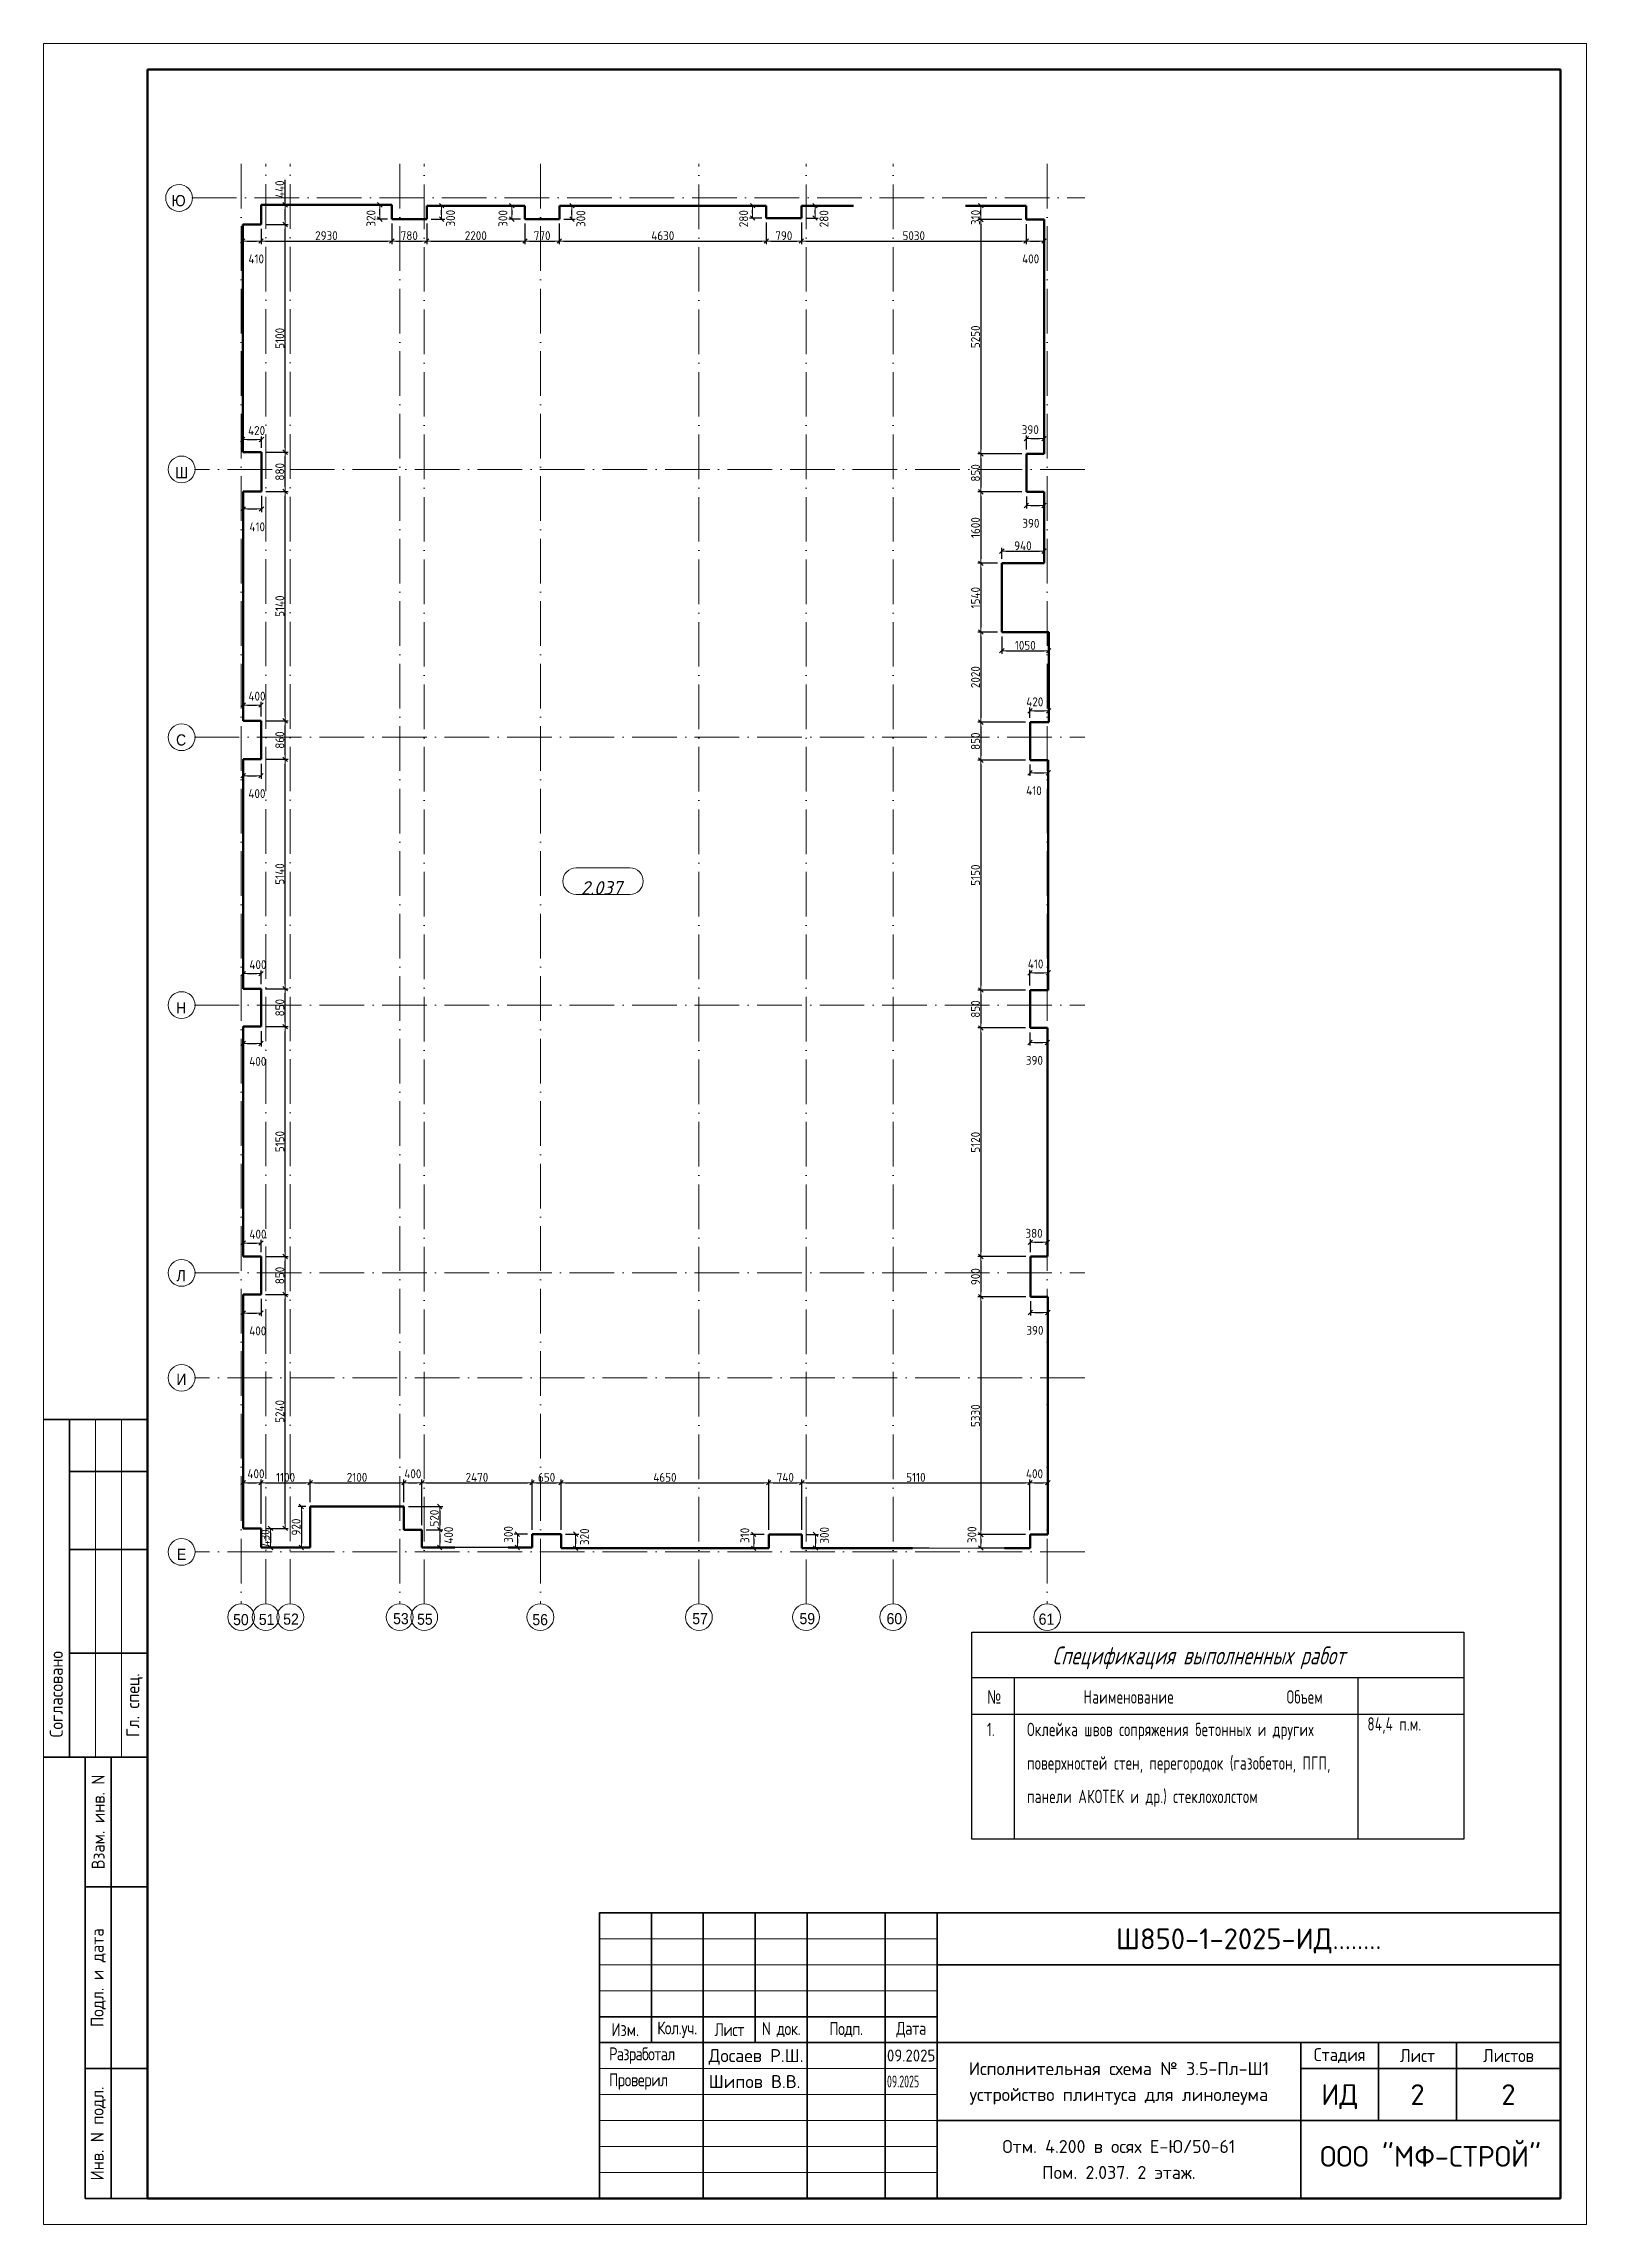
# Model space of a CAD drawing. Header units: millimetres. Extents: x 5993 to 95364, y 87345 to 143522.
# Drawn here: x 60817 to 95364, y 94667 to 143522 of the extents above; entities that cross this region are included whole.
import ezdxf
from ezdxf.enums import TextEntityAlignment as Align

# ---------------------------------------------------------------- set-up
doc = ezdxf.new("R2018")
doc.units = ezdxf.units.MM
doc.linetypes.add('50_200_ШТРИХ_1Т_ш5_п1_п1_', pattern=[1400, 1000, -200, 0, -200])
for name, color, linetype, lineweight, true_color in [('A-AREA-IDEN-1', 7, 'Continuous', 9, 0xaaaaaa), ('Оси-1', 7, 'Continuous', 20, 0xaaaaaa), ('Оси-2', 7, 'Continuous', 9, 0xaaaaaa), ('Оси-3', 7, '50_200_ШТРИХ_1Т_ш5_п1_п1_', 9, 0xaaaaaa)]:
    doc.layers.add(name, color=color, linetype=linetype, lineweight=lineweight, true_color=true_color)
doc.layers.add('Основные линии', color=7, linetype='Continuous', lineweight=30)
doc.layers.add('Размеры', color=7, linetype='Continuous', lineweight=15)
doc.layers.add('Условные обозначения', color=90, linetype='Continuous')
doc.styles.add('Arial', font='arial.ttf', dxfattribs={"width": 0.9, "height": 500})
doc.styles.add('ISOCPEUR_I', font='isocpeui.ttf', dxfattribs={"height": 300})
doc.styles.get("Standard").update_dxf_attribs({"font": 'arial.ttf'})
doc.styles.add('СПДС', font='isocpeur.ttf', dxfattribs={"width": 0.9})
doc.dimstyles.new('Размера А3', dxfattribs={"dimtxt": 200, "dimasz": 100, "dimexe": 70, "dimexo": 100, "dimgap": 20, "dimtad": 1, "dimdec": 0, "dimrnd": 10, "dimzin": 0, "dimdsep": 46, "dimtxsty": 'СПДС', "dimblk": 'ARROWHEAD_6', "dimcen": 1, "dimclrd": 256, "dimclre": 256, "dimclrt": 256, "dimazin": 0, "dimtfac": 1, "dimtdec": 0, "dimtmove": 2, "dimatfit": 3, "dimfxl": 1, "dimtolj": 1, "dimtzin": 0, "dimarcsym": 0})

msp = doc.modelspace()

# ---------------------------------------------------------------- texts
at = {"layer": 'A-AREA-IDEN-1', "insert": (73308.3, 124459.5), "char_height": 300, "width": 952, "attachment_point": 8, "line_spacing_factor": 1.139951, "style": 'ISOCPEUR_I'}
msp.add_mtext('\\pxqc,t8.46667,16.93333,25.4,33.86667,42.33333,50.8,59.26667,67.73333,76.2,84.66667,93.13333,101.6,110.06667,118.53333,127,135.46667,143.93333,152.4,160.86667,169.33333,177.8,186.26667,194.73333,203.2,211.66667,220.13333,228.6,237.06667,245.53333,254,262.46667,270.93333;{2.037}', dxfattribs=at)
at = {"layer": 'Оси-2', "char_height": 250, "attachment_point": 5, "line_spacing_factor": 0.936439, "style": 'Arial'}
for s, insert, width in [('\\pxqc,t4.572,9.144,13.716,18.288,22.86,27.432,32.004,36.576,41.148,45.72,50.292,54.864,59.436,64.008,68.58,73.152,77.724,82.296,86.868,91.44,96.012,100.584,105.156,109.728,114.3,118.872,123.444,128.016,132.588,137.16,141.732,146.304;{Ю}', (63838.6, 140003.2), 655.2), ('\\pxqc,t4.572,9.144,13.716,18.288,22.86,27.432,32.004,36.576,41.148,45.72,50.292,54.864,59.436,64.008,68.58,73.152,77.724,82.296,86.868,91.44,96.012,100.584,105.156,109.728,114.3,118.872,123.444,128.016,132.588,137.16,141.732,146.304;{Ш}', (63906.2, 133909.5), 595.8), ('\\pxqc,t4.572,9.144,13.716,18.288,22.86,27.432,32.004,36.576,41.148,45.72,50.292,54.864,59.436,64.008,68.58,73.152,77.724,82.296,86.868,91.44,96.012,100.584,105.156,109.728,114.3,118.872,123.444,128.016,132.588,137.16,141.732,146.304;{С}', (63895.8, 127921), 464.4), ('\\pxqc,t4.572,9.144,13.716,18.288,22.86,27.432,32.004,36.576,41.148,45.72,50.292,54.864,59.436,64.008,68.58,73.152,77.724,82.296,86.868,91.44,96.012,100.584,105.156,109.728,114.3,118.872,123.444,128.016,132.588,137.16,141.732,146.304;{Н}', (63895.8, 121921), 464.4), ('\\pxqc,t4.572,9.144,13.716,18.288,22.86,27.432,32.004,36.576,41.148,45.72,50.292,54.864,59.436,64.008,68.58,73.152,77.724,82.296,86.868,91.44,96.012,100.584,105.156,109.728,114.3,118.872,123.444,128.016,132.588,137.16,141.732,146.304;{Л}', (63896.7, 115921), 428.4), ('\\pxqc,t4.572,9.144,13.716,18.288,22.86,27.432,32.004,36.576,41.148,45.72,50.292,54.864,59.436,64.008,68.58,73.152,77.724,82.296,86.868,91.44,96.012,100.584,105.156,109.728,114.3,118.872,123.444,128.016,132.588,137.16,141.732,146.304;{И}', (63902.6, 113597.1), 464.4), ('\\pxqc,t4.572,9.144,13.716,18.288,22.86,27.432,32.004,36.576,41.148,45.72,50.292,54.864,59.436,64.008,68.58,73.152,77.724,82.296,86.868,91.44,96.012,100.584,105.156,109.728,114.3,118.872,123.444,128.016,132.588,137.16,141.732,146.304;{Е}', (63907.1, 109678.4), 428.4), ('\\pxqc,t4.572,9.144,13.716,18.288,22.86,27.432,32.004,36.576,41.148,45.72,50.292,54.864,59.436,64.008,68.58,73.152,77.724,82.296,86.868,91.44,96.012,100.584,105.156,109.728,114.3,118.872,123.444,128.016,132.588,137.16,141.732,146.304;{50}', (65234.9, 108214.1), 702), ('\\pxqc,t4.572,9.144,13.716,18.288,22.86,27.432,32.004,36.576,41.148,45.72,50.292,54.864,59.436,64.008,68.58,73.152,77.724,82.296,86.868,91.44,96.012,100.584,105.156,109.728,114.3,118.872,123.444,128.016,132.588,137.16,141.732,146.304;{51}', (65811.4, 108218.1), 702), ('\\pxqc,t4.572,9.144,13.716,18.288,22.86,27.432,32.004,36.576,41.148,45.72,50.292,54.864,59.436,64.008,68.58,73.152,77.724,82.296,86.868,91.44,96.012,100.584,105.156,109.728,114.3,118.872,123.444,128.016,132.588,137.16,141.732,146.304;{52}', (66356.9, 108225.3), 702), ('\\pxqc,t4.572,9.144,13.716,18.288,22.86,27.432,32.004,36.576,41.148,45.72,50.292,54.864,59.436,64.008,68.58,73.152,77.724,82.296,86.868,91.44,96.012,100.584,105.156,109.728,114.3,118.872,123.444,128.016,132.588,137.16,141.732,146.304;{53}', (68817.3, 108235.5), 702), ('\\pxqc,t4.572,9.144,13.716,18.288,22.86,27.432,32.004,36.576,41.148,45.72,50.292,54.864,59.436,64.008,68.58,73.152,77.724,82.296,86.868,91.44,96.012,100.584,105.156,109.728,114.3,118.872,123.444,128.016,132.588,137.16,141.732,146.304;{55}', (69354.8, 108223.2), 702), ('\\pxqc,t4.572,9.144,13.716,18.288,22.86,27.432,32.004,36.576,41.148,45.72,50.292,54.864,59.436,64.008,68.58,73.152,77.724,82.296,86.868,91.44,96.012,100.584,105.156,109.728,114.3,118.872,123.444,128.016,132.588,137.16,141.732,146.304;{56}', (71936.1, 108212.9), 702), ('\\pxqc,t4.572,9.144,13.716,18.288,22.86,27.432,32.004,36.576,41.148,45.72,50.292,54.864,59.436,64.008,68.58,73.152,77.724,82.296,86.868,91.44,96.012,100.584,105.156,109.728,114.3,118.872,123.444,128.016,132.588,137.16,141.732,146.304;{57}', (75517.7, 108236.2), 702), ('\\pxqc,t4.572,9.144,13.716,18.288,22.86,27.432,32.004,36.576,41.148,45.72,50.292,54.864,59.436,64.008,68.58,73.152,77.724,82.296,86.868,91.44,96.012,100.584,105.156,109.728,114.3,118.872,123.444,128.016,132.588,137.16,141.732,146.304;{59}', (77917.7, 108236.2), 702), ('\\pxqc,t4.572,9.144,13.716,18.288,22.86,27.432,32.004,36.576,41.148,45.72,50.292,54.864,59.436,64.008,68.58,73.152,77.724,82.296,86.868,91.44,96.012,100.584,105.156,109.728,114.3,118.872,123.444,128.016,132.588,137.16,141.732,146.304;{60}', (79867.7, 108236.2), 702), ('\\pxqc,t4.572,9.144,13.716,18.288,22.86,27.432,32.004,36.576,41.148,45.72,50.292,54.864,59.436,64.008,68.58,73.152,77.724,82.296,86.868,91.44,96.012,100.584,105.156,109.728,114.3,118.872,123.444,128.016,132.588,137.16,141.732,146.304;{61}', (83274.4, 108224.6), 702)]:
    msp.add_mtext(s, dxfattribs=dict(at, insert=insert, width=width))
at = {"layer": 'Размеры', "color": 1, "lineweight": 13, "attachment_point": 1, "style": 'СПДС'}
for s, width, insert, char_height in [('\\pxi-3,l4,t4;{\\fISOCPEUR|b1|i0|c204|p34;\\Q16;\\W0.7;\\T1.05;\\C0;Спецификация выполненных работ}', 9335.516, (83008.2, 107612.5), 400), ('\\pxi-3,l4,t4;{\\fArial|b0|i0|c204|p34;\\W0.7;\\T1.05;\\C0;№^I\\fISOCPEUR|b0|i0|c204|p34;         Наименование                  Объем}', 11700.451, (81641.7, 106633.9), 300), ('\\pxse1.5;{\\W0.7;\\T1.05;\\C0;84,4 п.м.}', 7759.596, (90461.9, 106029), 300), ('\\pxi-3,l4,sm1.5,t4;{\\W0.7;\\T1.05;\\C0;1.^IОклейка швов сопряжения бетонных и других поверхностей стен, перегородок (газобетон, ПГП, панели АКОТЕК и др.) стеклохолстом}', 8601.686, (81641.7, 105904.3), 300)]:
    msp.add_mtext_dynamic_manual_height_columns(s, width=width, gutter_width=12.5, heights=[0], dxfattribs=dict(at, insert=insert, char_height=char_height))
at = {"layer": 'Условные обозначения', "color": 18, "true_color": 0x000000, "insert": (88021.6, 107586.2), "char_height": 2.5, "attachment_point": 1, "style": 'СПДС'}
msp.add_mtext_dynamic_manual_height_columns('2.037', width=6331.194, gutter_width=12.5, heights=[0], dxfattribs=at)

# ---------------------------------------------------------------- blocks, each defined once
blk = doc.blocks.new('Ось сетки - Круг_Ø6_00__ISO-2_5_0_9K_-17386508-АИ_План этажа Радиаторы_2')
at = {"layer": 'Оси-1'}
blk.add_circle((0, 0), 3, dxfattribs=at)
blk = doc.blocks.new('AAR_СКБ_Марка_помещения_1_5 ммп - Номер-27962133-АИ_План этажа Радиаторы_2')
at = {"layer": 'A-AREA-IDEN-1'}
for p, q in [((-2.99, 3), (3.01, 3)), ((-2.99, 0), (3.01, 0))]:
    blk.add_line(p, q, dxfattribs=at)
for centre, start, end in [((-2.99, 1.5), 90, 270), ((3.01, 1.5), 270, 90)]:
    blk.add_arc(centre, 1.5, start, end, dxfattribs=at)
blk = doc.blocks.new('ARROWHEAD_6')
at = {"color": 0, "linetype": 'Continuous'}
for p, q in [((0, 0), (-1, 0)), ((-0.5, -0.5), (0.5, 0.5))]:
    blk.add_line(p, q, dxfattribs=at)
blk = doc.blocks.new('*D4119')
at = {"layer": 'Defpoints', "color": 0, "lineweight": -2, "transparency": 16777216}
for p in [(65685, 115500), (66226, 115500), (65685, 110260)]:
    blk.add_point(p, dxfattribs=at)
at = {"layer": 'Размеры', "lineweight": -2, "transparency": 16777216}
for p, q in [((65785, 115500), (66296, 115500)), ((66226, 110360), (66226, 115400)), ((65785, 110260), (66296, 110260))]:
    blk.add_line(p, q, dxfattribs=at)
at = {"layer": 'Размеры', "lineweight": -2, "transparency": 16777216, "xscale": 100, "yscale": 100, "zscale": 100}
for p, rotation in [((66226, 115500), 90), ((66226, 110260), 270)]:
    blk.add_blockref('ARROWHEAD_6', p, dxfattribs=dict(at, rotation=rotation))
at = {"layer": 'Размеры', "transparency": 16777216, "insert": (66106, 112880), "char_height": 200, "attachment_point": 5, "rotation": 90, "style": 'СПДС'}
blk.add_mtext('\\A1;5240', dxfattribs=at)
blk = doc.blocks.new('*D4120')
at = {"layer": 'Defpoints', "color": 0, "lineweight": -2, "transparency": 16777216}
for p in [(65685, 116350), (66226, 116350), (65685, 115500)]:
    blk.add_point(p, dxfattribs=at)
at = {"layer": 'Размеры', "lineweight": -2, "transparency": 16777216}
for p, q in [((65785, 116350), (66296, 116350)), ((66226, 115600), (66226, 116250)), ((65785, 115500), (66296, 115500))]:
    blk.add_line(p, q, dxfattribs=at)
at = {"layer": 'Размеры', "lineweight": -2, "transparency": 16777216, "xscale": 100, "yscale": 100, "zscale": 100}
for p, rotation in [((66226, 116350), 90), ((66226, 115500), 270)]:
    blk.add_blockref('ARROWHEAD_6', p, dxfattribs=dict(at, rotation=rotation))
at = {"layer": 'Размеры', "transparency": 16777216, "insert": (66106, 115925), "char_height": 200, "attachment_point": 5, "rotation": 90, "style": 'СПДС'}
blk.add_mtext('\\A1;850', dxfattribs=at)
blk = doc.blocks.new('*D4121')
at = {"layer": 'Defpoints', "color": 0, "lineweight": -2, "transparency": 16777216}
for p in [(65685, 121500), (66226, 121500), (65685, 116350)]:
    blk.add_point(p, dxfattribs=at)
at = {"layer": 'Размеры', "lineweight": -2, "transparency": 16777216}
for p, q in [((65785, 121500), (66296, 121500)), ((66226, 116450), (66226, 121400)), ((65785, 116350), (66296, 116350))]:
    blk.add_line(p, q, dxfattribs=at)
at = {"layer": 'Размеры', "lineweight": -2, "transparency": 16777216, "xscale": 100, "yscale": 100, "zscale": 100}
for p, rotation in [((66226, 121500), 90), ((66226, 116350), 270)]:
    blk.add_blockref('ARROWHEAD_6', p, dxfattribs=dict(at, rotation=rotation))
at = {"layer": 'Размеры', "transparency": 16777216, "insert": (66106, 118925), "char_height": 200, "attachment_point": 5, "rotation": 90, "style": 'СПДС'}
blk.add_mtext('\\A1;5150', dxfattribs=at)
blk = doc.blocks.new('*D4122')
at = {"layer": 'Defpoints', "color": 0, "lineweight": -2, "transparency": 16777216}
for p in [(65685, 122350), (66226, 122350), (65685, 121500)]:
    blk.add_point(p, dxfattribs=at)
at = {"layer": 'Размеры', "lineweight": -2, "transparency": 16777216}
for p, q in [((65785, 122350), (66296, 122350)), ((66226, 121600), (66226, 122250)), ((65785, 121500), (66296, 121500))]:
    blk.add_line(p, q, dxfattribs=at)
at = {"layer": 'Размеры', "lineweight": -2, "transparency": 16777216, "xscale": 100, "yscale": 100, "zscale": 100}
for p, rotation in [((66226, 122350), 90), ((66226, 121500), 270)]:
    blk.add_blockref('ARROWHEAD_6', p, dxfattribs=dict(at, rotation=rotation))
at = {"layer": 'Размеры', "transparency": 16777216, "insert": (66106, 121925), "char_height": 200, "attachment_point": 5, "rotation": 90, "style": 'СПДС'}
blk.add_mtext('\\A1;850', dxfattribs=at)
blk = doc.blocks.new('*D4123')
at = {"layer": 'Defpoints', "color": 0, "lineweight": -2, "transparency": 16777216}
for p in [(65685, 127490), (66226, 127490), (65685, 122350)]:
    blk.add_point(p, dxfattribs=at)
at = {"layer": 'Размеры', "lineweight": -2, "transparency": 16777216}
for p, q in [((65785, 127490), (66296, 127490)), ((66226, 122450), (66226, 127390)), ((65785, 122350), (66296, 122350))]:
    blk.add_line(p, q, dxfattribs=at)
at = {"layer": 'Размеры', "lineweight": -2, "transparency": 16777216, "xscale": 100, "yscale": 100, "zscale": 100}
for p, rotation in [((66226, 127490), 90), ((66226, 122350), 270)]:
    blk.add_blockref('ARROWHEAD_6', p, dxfattribs=dict(at, rotation=rotation))
at = {"layer": 'Размеры', "transparency": 16777216, "insert": (66106, 124920), "char_height": 200, "attachment_point": 5, "rotation": 90, "style": 'СПДС'}
blk.add_mtext('\\A1;5140', dxfattribs=at)
blk = doc.blocks.new('*D4124')
at = {"layer": 'Defpoints', "color": 0, "lineweight": -2, "transparency": 16777216}
for p in [(65685, 128350), (66226, 128350), (65685, 127490)]:
    blk.add_point(p, dxfattribs=at)
at = {"layer": 'Размеры', "lineweight": -2, "transparency": 16777216}
for p, q in [((65785, 128350), (66296, 128350)), ((66226, 127590), (66226, 128250)), ((65785, 127490), (66296, 127490))]:
    blk.add_line(p, q, dxfattribs=at)
at = {"layer": 'Размеры', "lineweight": -2, "transparency": 16777216, "xscale": 100, "yscale": 100, "zscale": 100}
for p, rotation in [((66226, 128350), 90), ((66226, 127490), 270)]:
    blk.add_blockref('ARROWHEAD_6', p, dxfattribs=dict(at, rotation=rotation))
at = {"layer": 'Размеры', "transparency": 16777216, "insert": (66106, 127920), "char_height": 200, "attachment_point": 5, "rotation": 90, "style": 'СПДС'}
blk.add_mtext('\\A1;860', dxfattribs=at)
blk = doc.blocks.new('*D4125')
at = {"layer": 'Defpoints', "color": 0, "lineweight": -2, "transparency": 16777216}
for p in [(65695, 133490), (66226, 133490), (65685, 128350)]:
    blk.add_point(p, dxfattribs=at)
at = {"layer": 'Размеры', "lineweight": -2, "transparency": 16777216}
for p, q in [((65795, 133490), (66296, 133490)), ((66226, 128450), (66226, 133390)), ((65785, 128350), (66296, 128350))]:
    blk.add_line(p, q, dxfattribs=at)
at = {"layer": 'Размеры', "lineweight": -2, "transparency": 16777216, "xscale": 100, "yscale": 100, "zscale": 100}
for p, rotation in [((66226, 133490), 90), ((66226, 128350), 270)]:
    blk.add_blockref('ARROWHEAD_6', p, dxfattribs=dict(at, rotation=rotation))
at = {"layer": 'Размеры', "transparency": 16777216, "insert": (66106, 130920), "char_height": 200, "attachment_point": 5, "rotation": 90, "style": 'СПДС'}
blk.add_mtext('\\A1;5140', dxfattribs=at)
blk = doc.blocks.new('*D4126')
at = {"layer": 'Defpoints', "color": 0, "lineweight": -2, "transparency": 16777216}
for p in [(65695, 134370), (66226, 134370), (65695, 133490)]:
    blk.add_point(p, dxfattribs=at)
at = {"layer": 'Размеры', "lineweight": -2, "transparency": 16777216}
for p, q in [((65795, 134370), (66296, 134370)), ((66226, 133590), (66226, 134270)), ((65795, 133490), (66296, 133490))]:
    blk.add_line(p, q, dxfattribs=at)
at = {"layer": 'Размеры', "lineweight": -2, "transparency": 16777216, "xscale": 100, "yscale": 100, "zscale": 100}
for p, rotation in [((66226, 134370), 90), ((66226, 133490), 270)]:
    blk.add_blockref('ARROWHEAD_6', p, dxfattribs=dict(at, rotation=rotation))
at = {"layer": 'Размеры', "transparency": 16777216, "insert": (66106, 133930), "char_height": 200, "attachment_point": 5, "rotation": 90, "style": 'СПДС'}
blk.add_mtext('\\A1;880', dxfattribs=at)
blk = doc.blocks.new('*D4127')
at = {"layer": 'Defpoints', "color": 0, "lineweight": -2, "transparency": 16777216}
for p in [(65685, 139470), (66226, 139470), (65695, 134370)]:
    blk.add_point(p, dxfattribs=at)
at = {"layer": 'Размеры', "lineweight": -2, "transparency": 16777216}
for p, q in [((65785, 139470), (66296, 139470)), ((66226, 134470), (66226, 139370)), ((65795, 134370), (66296, 134370))]:
    blk.add_line(p, q, dxfattribs=at)
at = {"layer": 'Размеры', "lineweight": -2, "transparency": 16777216, "xscale": 100, "yscale": 100, "zscale": 100}
for p, rotation in [((66226, 139470), 90), ((66226, 134370), 270)]:
    blk.add_blockref('ARROWHEAD_6', p, dxfattribs=dict(at, rotation=rotation))
at = {"layer": 'Размеры', "transparency": 16777216, "insert": (66106, 136920), "char_height": 200, "attachment_point": 5, "rotation": 90, "style": 'СПДС'}
blk.add_mtext('\\A1;5100', dxfattribs=at)
blk = doc.blocks.new('*D4128')
at = {"layer": 'Defpoints', "color": 0, "lineweight": -2, "transparency": 16777216}
for p in [(65685, 139470), (68615, 139590), (68615, 139100)]:
    blk.add_point(p, dxfattribs=at)
at = {"layer": 'Размеры', "lineweight": -2, "transparency": 16777216}
for p, q in [((65685, 139370), (65685, 139030)), ((68615, 139490), (68615, 139030)), ((65785, 139100), (68515, 139100))]:
    blk.add_line(p, q, dxfattribs=at)
at = {"layer": 'Размеры', "lineweight": -2, "transparency": 16777216, "xscale": 100, "yscale": 100, "zscale": 100, "rotation": 180}
blk.add_blockref('ARROWHEAD_6', (65685, 139100), dxfattribs=at)
at = {"layer": 'Размеры', "lineweight": -2, "transparency": 16777216, "xscale": 100, "yscale": 100, "zscale": 100}
blk.add_blockref('ARROWHEAD_6', (68615, 139100), dxfattribs=at)
at = {"layer": 'Размеры', "transparency": 16777216, "insert": (67150, 139220), "char_height": 200, "attachment_point": 5, "style": 'СПДС'}
blk.add_mtext('\\A1;2930', dxfattribs=at)
blk = doc.blocks.new('*D4129')
at = {"layer": 'Defpoints', "color": 0, "lineweight": -2, "transparency": 16777216}
for p in [(68615, 139590), (69395, 139590), (69395, 139100)]:
    blk.add_point(p, dxfattribs=at)
at = {"layer": 'Размеры', "lineweight": -2, "transparency": 16777216}
for p, q in [((68615, 139490), (68615, 139030)), ((69395, 139490), (69395, 139030)), ((68715, 139100), (69295, 139100))]:
    blk.add_line(p, q, dxfattribs=at)
at = {"layer": 'Размеры', "lineweight": -2, "transparency": 16777216, "xscale": 100, "yscale": 100, "zscale": 100, "rotation": 180}
blk.add_blockref('ARROWHEAD_6', (68615, 139100), dxfattribs=at)
at = {"layer": 'Размеры', "lineweight": -2, "transparency": 16777216, "xscale": 100, "yscale": 100, "zscale": 100}
blk.add_blockref('ARROWHEAD_6', (69395, 139100), dxfattribs=at)
at = {"layer": 'Размеры', "transparency": 16777216, "insert": (69005, 139220), "char_height": 200, "attachment_point": 5, "style": 'СПДС'}
blk.add_mtext('\\A1;780', dxfattribs=at)
blk = doc.blocks.new('*D4130')
at = {"layer": 'Defpoints', "color": 0, "lineweight": -2, "transparency": 16777216}
for p in [(69395, 139590), (71595, 139590), (71595, 139100)]:
    blk.add_point(p, dxfattribs=at)
at = {"layer": 'Размеры', "lineweight": -2, "transparency": 16777216}
for p, q in [((69395, 139490), (69395, 139030)), ((71595, 139490), (71595, 139030)), ((69495, 139100), (71495, 139100))]:
    blk.add_line(p, q, dxfattribs=at)
at = {"layer": 'Размеры', "lineweight": -2, "transparency": 16777216, "xscale": 100, "yscale": 100, "zscale": 100, "rotation": 180}
blk.add_blockref('ARROWHEAD_6', (69395, 139100), dxfattribs=at)
at = {"layer": 'Размеры', "lineweight": -2, "transparency": 16777216, "xscale": 100, "yscale": 100, "zscale": 100}
blk.add_blockref('ARROWHEAD_6', (71595, 139100), dxfattribs=at)
at = {"layer": 'Размеры', "transparency": 16777216, "insert": (70495, 139220), "char_height": 200, "attachment_point": 5, "style": 'СПДС'}
blk.add_mtext('\\A1;2200', dxfattribs=at)
blk = doc.blocks.new('*D4131')
at = {"layer": 'Defpoints', "color": 0, "lineweight": -2, "transparency": 16777216}
for p in [(72365, 139590), (71595, 139100), (72365, 139100)]:
    blk.add_point(p, dxfattribs=at)
at = {"layer": 'Размеры', "lineweight": -2, "transparency": 16777216}
for p, q in [((72365, 139490), (72365, 139030)), ((71595, 139200), (71595, 139170)), ((71695, 139100), (72265, 139100))]:
    blk.add_line(p, q, dxfattribs=at)
at = {"layer": 'Размеры', "lineweight": -2, "transparency": 16777216, "xscale": 100, "yscale": 100, "zscale": 100, "rotation": 180}
blk.add_blockref('ARROWHEAD_6', (71595, 139100), dxfattribs=at)
at = {"layer": 'Размеры', "lineweight": -2, "transparency": 16777216, "xscale": 100, "yscale": 100, "zscale": 100}
blk.add_blockref('ARROWHEAD_6', (72365, 139100), dxfattribs=at)
at = {"layer": 'Размеры', "transparency": 16777216, "insert": (71980, 139220), "char_height": 200, "attachment_point": 5, "style": 'СПДС'}
blk.add_mtext('\\A1;770', dxfattribs=at)
blk = doc.blocks.new('*D4132')
at = {"layer": 'Defpoints', "color": 0, "lineweight": -2, "transparency": 16777216}
for p in [(72365, 139590), (76999, 139614), (76999, 139100)]:
    blk.add_point(p, dxfattribs=at)
at = {"layer": 'Размеры', "lineweight": -2, "transparency": 16777216}
for p, q in [((72365, 139490), (72365, 139030)), ((76999, 139514), (76999, 139030)), ((72465, 139100), (76899, 139100))]:
    blk.add_line(p, q, dxfattribs=at)
at = {"layer": 'Размеры', "lineweight": -2, "transparency": 16777216, "xscale": 100, "yscale": 100, "zscale": 100, "rotation": 180}
blk.add_blockref('ARROWHEAD_6', (72365, 139100), dxfattribs=at)
at = {"layer": 'Размеры', "lineweight": -2, "transparency": 16777216, "xscale": 100, "yscale": 100, "zscale": 100}
blk.add_blockref('ARROWHEAD_6', (76999, 139100), dxfattribs=at)
at = {"layer": 'Размеры', "transparency": 16777216, "insert": (74682, 139220), "char_height": 200, "attachment_point": 5, "style": 'СПДС'}
blk.add_mtext('\\A1;4630', dxfattribs=at)
blk = doc.blocks.new('*D4133')
at = {"layer": 'Defpoints', "color": 0, "lineweight": -2, "transparency": 16777216}
for p in [(76999, 139614), (77785, 139614), (77785, 139100)]:
    blk.add_point(p, dxfattribs=at)
at = {"layer": 'Размеры', "lineweight": -2, "transparency": 16777216}
for p, q in [((76999, 139514), (76999, 139030)), ((77785, 139514), (77785, 139030)), ((77099, 139100), (77685, 139100))]:
    blk.add_line(p, q, dxfattribs=at)
at = {"layer": 'Размеры', "lineweight": -2, "transparency": 16777216, "xscale": 100, "yscale": 100, "zscale": 100, "rotation": 180}
blk.add_blockref('ARROWHEAD_6', (76999, 139100), dxfattribs=at)
at = {"layer": 'Размеры', "lineweight": -2, "transparency": 16777216, "xscale": 100, "yscale": 100, "zscale": 100}
blk.add_blockref('ARROWHEAD_6', (77785, 139100), dxfattribs=at)
at = {"layer": 'Размеры', "transparency": 16777216, "insert": (77392, 139220), "char_height": 200, "attachment_point": 5, "style": 'СПДС'}
blk.add_mtext('\\A1;790', dxfattribs=at)
blk = doc.blocks.new('*D4134')
at = {"layer": 'Defpoints', "color": 0, "lineweight": -2, "transparency": 16777216}
for p in [(77785, 139614), (82819, 139580), (82819, 139100)]:
    blk.add_point(p, dxfattribs=at)
at = {"layer": 'Размеры', "lineweight": -2, "transparency": 16777216}
for p, q in [((77785, 139514), (77785, 139030)), ((82819, 139480), (82819, 139030)), ((77885, 139100), (82719, 139100))]:
    blk.add_line(p, q, dxfattribs=at)
at = {"layer": 'Размеры', "lineweight": -2, "transparency": 16777216, "xscale": 100, "yscale": 100, "zscale": 100, "rotation": 180}
blk.add_blockref('ARROWHEAD_6', (77785, 139100), dxfattribs=at)
at = {"layer": 'Размеры', "lineweight": -2, "transparency": 16777216, "xscale": 100, "yscale": 100, "zscale": 100}
blk.add_blockref('ARROWHEAD_6', (82819, 139100), dxfattribs=at)
at = {"layer": 'Размеры', "transparency": 16777216, "insert": (80302, 139220), "char_height": 200, "attachment_point": 5, "style": 'СПДС'}
blk.add_mtext('\\A1;5030', dxfattribs=at)
blk = doc.blocks.new('*D4135')
at = {"layer": 'Defpoints', "color": 0, "lineweight": -2, "transparency": 16777216}
for p in [(82819, 139580), (81805, 134330), (82825, 134330)]:
    blk.add_point(p, dxfattribs=at)
at = {"layer": 'Размеры', "lineweight": -2, "transparency": 16777216}
for p, q in [((82719, 139580), (81735, 139580)), ((81805, 139480), (81805, 134430)), ((82725, 134330), (81735, 134330))]:
    blk.add_line(p, q, dxfattribs=at)
at = {"layer": 'Размеры', "lineweight": -2, "transparency": 16777216, "xscale": 100, "yscale": 100, "zscale": 100}
for p, rotation in [((81805, 139580), 90), ((81805, 134330), 270)]:
    blk.add_blockref('ARROWHEAD_6', p, dxfattribs=dict(at, rotation=rotation))
at = {"layer": 'Размеры', "transparency": 16777216, "insert": (81685, 136955), "char_height": 200, "attachment_point": 5, "rotation": 90, "style": 'СПДС'}
blk.add_mtext('\\A1;5250', dxfattribs=at)
blk = doc.blocks.new('*D4136')
at = {"layer": 'Defpoints', "color": 0, "lineweight": -2, "transparency": 16777216}
for p in [(82825, 134330), (81805, 133480), (82825, 133480)]:
    blk.add_point(p, dxfattribs=at)
at = {"layer": 'Размеры', "lineweight": -2, "transparency": 16777216}
for p, q in [((82725, 134330), (81735, 134330)), ((81805, 134230), (81805, 133580)), ((82725, 133480), (81735, 133480))]:
    blk.add_line(p, q, dxfattribs=at)
at = {"layer": 'Размеры', "lineweight": -2, "transparency": 16777216, "xscale": 100, "yscale": 100, "zscale": 100}
for p, rotation in [((81805, 134330), 90), ((81805, 133480), 270)]:
    blk.add_blockref('ARROWHEAD_6', p, dxfattribs=dict(at, rotation=rotation))
at = {"layer": 'Размеры', "transparency": 16777216, "insert": (81685, 133905), "char_height": 200, "attachment_point": 5, "rotation": 90, "style": 'СПДС'}
blk.add_mtext('\\A1;850', dxfattribs=at)
blk = doc.blocks.new('*D4137')
at = {"layer": 'Defpoints', "color": 0, "lineweight": -2, "transparency": 16777216}
for p in [(82825, 133480), (81805, 131880), (82275, 131880)]:
    blk.add_point(p, dxfattribs=at)
at = {"layer": 'Размеры', "lineweight": -2, "transparency": 16777216}
for p, q in [((82725, 133480), (81735, 133480)), ((81805, 133380), (81805, 131980)), ((82175, 131880), (81735, 131880))]:
    blk.add_line(p, q, dxfattribs=at)
at = {"layer": 'Размеры', "lineweight": -2, "transparency": 16777216, "xscale": 100, "yscale": 100, "zscale": 100}
for p, rotation in [((81805, 133480), 90), ((81805, 131880), 270)]:
    blk.add_blockref('ARROWHEAD_6', p, dxfattribs=dict(at, rotation=rotation))
at = {"layer": 'Размеры', "transparency": 16777216, "insert": (81685, 132680), "char_height": 200, "attachment_point": 5, "rotation": 90, "style": 'СПДС'}
blk.add_mtext('\\A1;1600', dxfattribs=at)
blk = doc.blocks.new('*D4138')
at = {"layer": 'Defpoints', "color": 0, "lineweight": -2, "transparency": 16777216}
for p in [(82275, 131880), (81805, 130340), (82275, 130340)]:
    blk.add_point(p, dxfattribs=at)
at = {"layer": 'Размеры', "lineweight": -2, "transparency": 16777216}
for p, q in [((82175, 131880), (81735, 131880)), ((81805, 131780), (81805, 130440)), ((82175, 130340), (81735, 130340))]:
    blk.add_line(p, q, dxfattribs=at)
at = {"layer": 'Размеры', "lineweight": -2, "transparency": 16777216, "xscale": 100, "yscale": 100, "zscale": 100}
for p, rotation in [((81805, 131880), 90), ((81805, 130340), 270)]:
    blk.add_blockref('ARROWHEAD_6', p, dxfattribs=dict(at, rotation=rotation))
at = {"layer": 'Размеры', "transparency": 16777216, "insert": (81685, 131110), "char_height": 200, "attachment_point": 5, "rotation": 90, "style": 'СПДС'}
blk.add_mtext('\\A1;1540', dxfattribs=at)
blk = doc.blocks.new('*D4139')
at = {"layer": 'Defpoints', "color": 0, "lineweight": -2, "transparency": 16777216}
for p in [(82275, 130340), (81805, 128320), (82905, 128320)]:
    blk.add_point(p, dxfattribs=at)
at = {"layer": 'Размеры', "lineweight": -2, "transparency": 16777216}
for p, q in [((82175, 130340), (81735, 130340)), ((81805, 130240), (81805, 128420)), ((82805, 128320), (81735, 128320))]:
    blk.add_line(p, q, dxfattribs=at)
at = {"layer": 'Размеры', "lineweight": -2, "transparency": 16777216, "xscale": 100, "yscale": 100, "zscale": 100}
for p, rotation in [((81805, 130340), 90), ((81805, 128320), 270)]:
    blk.add_blockref('ARROWHEAD_6', p, dxfattribs=dict(at, rotation=rotation))
at = {"layer": 'Размеры', "transparency": 16777216, "insert": (81685, 129330), "char_height": 200, "attachment_point": 5, "rotation": 90, "style": 'СПДС'}
blk.add_mtext('\\A1;2020', dxfattribs=at)
blk = doc.blocks.new('*D4140')
at = {"layer": 'Defpoints', "color": 0, "lineweight": -2, "transparency": 16777216}
for p in [(82905, 128320), (81805, 127470), (82905, 127470)]:
    blk.add_point(p, dxfattribs=at)
at = {"layer": 'Размеры', "lineweight": -2, "transparency": 16777216}
for p, q in [((82805, 128320), (81735, 128320)), ((81805, 128220), (81805, 127570)), ((82805, 127470), (81735, 127470))]:
    blk.add_line(p, q, dxfattribs=at)
at = {"layer": 'Размеры', "lineweight": -2, "transparency": 16777216, "xscale": 100, "yscale": 100, "zscale": 100}
for p, rotation in [((81805, 128320), 90), ((81805, 127470), 270)]:
    blk.add_blockref('ARROWHEAD_6', p, dxfattribs=dict(at, rotation=rotation))
at = {"layer": 'Размеры', "transparency": 16777216, "insert": (81685, 127895), "char_height": 200, "attachment_point": 5, "rotation": 90, "style": 'СПДС'}
blk.add_mtext('\\A1;850', dxfattribs=at)
blk = doc.blocks.new('*D4141')
at = {"layer": 'Defpoints', "color": 0, "lineweight": -2, "transparency": 16777216}
for p in [(82905, 127470), (81805, 122320), (82905, 122320)]:
    blk.add_point(p, dxfattribs=at)
at = {"layer": 'Размеры', "lineweight": -2, "transparency": 16777216}
for p, q in [((82805, 127470), (81735, 127470)), ((81805, 127370), (81805, 122420)), ((82805, 122320), (81735, 122320))]:
    blk.add_line(p, q, dxfattribs=at)
at = {"layer": 'Размеры', "lineweight": -2, "transparency": 16777216, "xscale": 100, "yscale": 100, "zscale": 100}
for p, rotation in [((81805, 127470), 90), ((81805, 122320), 270)]:
    blk.add_blockref('ARROWHEAD_6', p, dxfattribs=dict(at, rotation=rotation))
at = {"layer": 'Размеры', "transparency": 16777216, "insert": (81685, 124895), "char_height": 200, "attachment_point": 5, "rotation": 90, "style": 'СПДС'}
blk.add_mtext('\\A1;5150', dxfattribs=at)
blk = doc.blocks.new('*D4142')
at = {"layer": 'Defpoints', "color": 0, "lineweight": -2, "transparency": 16777216}
for p in [(82905, 122320), (81805, 121470), (82905, 121470)]:
    blk.add_point(p, dxfattribs=at)
at = {"layer": 'Размеры', "lineweight": -2, "transparency": 16777216}
for p, q in [((82805, 122320), (81735, 122320)), ((81805, 122220), (81805, 121570)), ((82805, 121470), (81735, 121470))]:
    blk.add_line(p, q, dxfattribs=at)
at = {"layer": 'Размеры', "lineweight": -2, "transparency": 16777216, "xscale": 100, "yscale": 100, "zscale": 100}
for p, rotation in [((81805, 122320), 90), ((81805, 121470), 270)]:
    blk.add_blockref('ARROWHEAD_6', p, dxfattribs=dict(at, rotation=rotation))
at = {"layer": 'Размеры', "transparency": 16777216, "insert": (81685, 121895), "char_height": 200, "attachment_point": 5, "rotation": 90, "style": 'СПДС'}
blk.add_mtext('\\A1;850', dxfattribs=at)
blk = doc.blocks.new('*D4143')
at = {"layer": 'Defpoints', "color": 0, "lineweight": -2, "transparency": 16777216}
for p in [(82905, 121470), (81805, 116350), (82915, 116350)]:
    blk.add_point(p, dxfattribs=at)
at = {"layer": 'Размеры', "lineweight": -2, "transparency": 16777216}
for p, q in [((82805, 121470), (81735, 121470)), ((81805, 121370), (81805, 116450)), ((82815, 116350), (81735, 116350))]:
    blk.add_line(p, q, dxfattribs=at)
at = {"layer": 'Размеры', "lineweight": -2, "transparency": 16777216, "xscale": 100, "yscale": 100, "zscale": 100}
for p, rotation in [((81805, 121470), 90), ((81805, 116350), 270)]:
    blk.add_blockref('ARROWHEAD_6', p, dxfattribs=dict(at, rotation=rotation))
at = {"layer": 'Размеры', "transparency": 16777216, "insert": (81685, 118910), "char_height": 200, "attachment_point": 5, "rotation": 90, "style": 'СПДС'}
blk.add_mtext('\\A1;5120', dxfattribs=at)
blk = doc.blocks.new('*D4144')
at = {"layer": 'Defpoints', "color": 0, "lineweight": -2, "transparency": 16777216}
for p in [(82915, 116350), (81805, 115450), (82915, 115450)]:
    blk.add_point(p, dxfattribs=at)
at = {"layer": 'Размеры', "lineweight": -2, "transparency": 16777216}
for p, q in [((82815, 116350), (81735, 116350)), ((81805, 116250), (81805, 115550)), ((82815, 115450), (81735, 115450))]:
    blk.add_line(p, q, dxfattribs=at)
at = {"layer": 'Размеры', "lineweight": -2, "transparency": 16777216, "xscale": 100, "yscale": 100, "zscale": 100}
for p, rotation in [((81805, 116350), 90), ((81805, 115450), 270)]:
    blk.add_blockref('ARROWHEAD_6', p, dxfattribs=dict(at, rotation=rotation))
at = {"layer": 'Размеры', "transparency": 16777216, "insert": (81685, 115900), "char_height": 200, "attachment_point": 5, "rotation": 90, "style": 'СПДС'}
blk.add_mtext('\\A1;900', dxfattribs=at)
blk = doc.blocks.new('*D4145')
at = {"layer": 'Defpoints', "color": 0, "lineweight": -2, "transparency": 16777216}
for p in [(82915, 115450), (81805, 110120), (82905, 110120)]:
    blk.add_point(p, dxfattribs=at)
at = {"layer": 'Размеры', "lineweight": -2, "transparency": 16777216}
for p, q in [((82815, 115450), (81735, 115450)), ((81805, 115350), (81805, 110220)), ((82805, 110120), (81735, 110120))]:
    blk.add_line(p, q, dxfattribs=at)
at = {"layer": 'Размеры', "lineweight": -2, "transparency": 16777216, "xscale": 100, "yscale": 100, "zscale": 100}
for p, rotation in [((81805, 115450), 90), ((81805, 110120), 270)]:
    blk.add_blockref('ARROWHEAD_6', p, dxfattribs=dict(at, rotation=rotation))
at = {"layer": 'Размеры', "transparency": 16777216, "insert": (81685, 112785), "char_height": 200, "attachment_point": 5, "rotation": 90, "style": 'СПДС'}
blk.add_mtext('\\A1;5330', dxfattribs=at)
blk = doc.blocks.new('*D4146')
at = {"layer": 'Defpoints', "color": 0, "lineweight": -2, "transparency": 16777216}
for p in [(66785, 111283), (66785, 110750), (65685, 110260)]:
    blk.add_point(p, dxfattribs=at)
at = {"layer": 'Размеры', "lineweight": -2, "transparency": 16777216}
for p, q in [((65685, 110360), (65685, 111353)), ((65785, 111283), (66685, 111283)), ((66785, 110850), (66785, 111353))]:
    blk.add_line(p, q, dxfattribs=at)
at = {"layer": 'Размеры', "lineweight": -2, "transparency": 16777216, "xscale": 100, "yscale": 100, "zscale": 100, "rotation": 180}
blk.add_blockref('ARROWHEAD_6', (65685, 111283), dxfattribs=at)
at = {"layer": 'Размеры', "lineweight": -2, "transparency": 16777216, "xscale": 100, "yscale": 100, "zscale": 100}
blk.add_blockref('ARROWHEAD_6', (66785, 111283), dxfattribs=at)
at = {"layer": 'Размеры', "transparency": 16777216, "insert": (66235, 111403), "char_height": 200, "attachment_point": 5, "style": 'СПДС'}
blk.add_mtext('\\A1;1100', dxfattribs=at)
blk = doc.blocks.new('*D4147')
at = {"layer": 'Defpoints', "color": 0, "lineweight": -2, "transparency": 16777216}
for p in [(68885, 111283), (66785, 110750), (68885, 110750)]:
    blk.add_point(p, dxfattribs=at)
at = {"layer": 'Размеры', "lineweight": -2, "transparency": 16777216}
for p, q in [((66785, 110850), (66785, 111353)), ((66885, 111283), (68785, 111283)), ((68885, 110850), (68885, 111353))]:
    blk.add_line(p, q, dxfattribs=at)
at = {"layer": 'Размеры', "lineweight": -2, "transparency": 16777216, "xscale": 100, "yscale": 100, "zscale": 100, "rotation": 180}
blk.add_blockref('ARROWHEAD_6', (66785, 111283), dxfattribs=at)
at = {"layer": 'Размеры', "lineweight": -2, "transparency": 16777216, "xscale": 100, "yscale": 100, "zscale": 100}
blk.add_blockref('ARROWHEAD_6', (68885, 111283), dxfattribs=at)
at = {"layer": 'Размеры', "transparency": 16777216, "insert": (67835, 111403), "char_height": 200, "attachment_point": 5, "style": 'СПДС'}
blk.add_mtext('\\A1;2100', dxfattribs=at)
blk = doc.blocks.new('*D4148')
at = {"layer": 'Defpoints', "color": 0, "lineweight": -2, "transparency": 16777216}
for p in [(69285, 111283), (68885, 110750), (69285, 110230)]:
    blk.add_point(p, dxfattribs=at)
at = {"layer": 'Размеры', "lineweight": -2, "transparency": 16777216}
for p, q in [((68885, 110850), (68885, 111353)), ((68985, 111283), (69185, 111283)), ((69285, 110330), (69285, 111353))]:
    blk.add_line(p, q, dxfattribs=at)
at = {"layer": 'Размеры', "lineweight": -2, "transparency": 16777216, "xscale": 100, "yscale": 100, "zscale": 100, "rotation": 180}
blk.add_blockref('ARROWHEAD_6', (68885, 111283), dxfattribs=at)
at = {"layer": 'Размеры', "lineweight": -2, "transparency": 16777216, "xscale": 100, "yscale": 100, "zscale": 100}
blk.add_blockref('ARROWHEAD_6', (69285, 111283), dxfattribs=at)
at = {"layer": 'Размеры', "transparency": 16777216, "insert": (69085, 111483), "char_height": 200, "attachment_point": 5, "style": 'СПДС'}
blk.add_mtext('\\A1;400', dxfattribs=at)
blk = doc.blocks.new('*D4149')
at = {"layer": 'Defpoints', "color": 0, "lineweight": -2, "transparency": 16777216}
for p in [(71755, 111283), (69285, 110230), (71755, 110130)]:
    blk.add_point(p, dxfattribs=at)
at = {"layer": 'Размеры', "lineweight": -2, "transparency": 16777216}
for p, q in [((69285, 110330), (69285, 111353)), ((69385, 111283), (71655, 111283)), ((71755, 110230), (71755, 111353))]:
    blk.add_line(p, q, dxfattribs=at)
at = {"layer": 'Размеры', "lineweight": -2, "transparency": 16777216, "xscale": 100, "yscale": 100, "zscale": 100, "rotation": 180}
blk.add_blockref('ARROWHEAD_6', (69285, 111283), dxfattribs=at)
at = {"layer": 'Размеры', "lineweight": -2, "transparency": 16777216, "xscale": 100, "yscale": 100, "zscale": 100}
blk.add_blockref('ARROWHEAD_6', (71755, 111283), dxfattribs=at)
at = {"layer": 'Размеры', "transparency": 16777216, "insert": (70520, 111403), "char_height": 200, "attachment_point": 5, "style": 'СПДС'}
blk.add_mtext('\\A1;2470', dxfattribs=at)
blk = doc.blocks.new('*D4150')
at = {"layer": 'Defpoints', "color": 0, "lineweight": -2, "transparency": 16777216}
for p in [(72405, 111283), (71755, 110130), (72405, 110130)]:
    blk.add_point(p, dxfattribs=at)
at = {"layer": 'Размеры', "lineweight": -2, "transparency": 16777216}
for p, q in [((71755, 110230), (71755, 111353)), ((71855, 111283), (72305, 111283)), ((72405, 110230), (72405, 111353))]:
    blk.add_line(p, q, dxfattribs=at)
at = {"layer": 'Размеры', "lineweight": -2, "transparency": 16777216, "xscale": 100, "yscale": 100, "zscale": 100, "rotation": 180}
blk.add_blockref('ARROWHEAD_6', (71755, 111283), dxfattribs=at)
at = {"layer": 'Размеры', "lineweight": -2, "transparency": 16777216, "xscale": 100, "yscale": 100, "zscale": 100}
blk.add_blockref('ARROWHEAD_6', (72405, 111283), dxfattribs=at)
at = {"layer": 'Размеры', "transparency": 16777216, "insert": (72080, 111403), "char_height": 200, "attachment_point": 5, "style": 'СПДС'}
blk.add_mtext('\\A1;650', dxfattribs=at)
blk = doc.blocks.new('*D4151')
at = {"layer": 'Defpoints', "color": 0, "lineweight": -2, "transparency": 16777216}
for p in [(77055, 111283), (72405, 110130), (77055, 110130)]:
    blk.add_point(p, dxfattribs=at)
at = {"layer": 'Размеры', "lineweight": -2, "transparency": 16777216}
for p, q in [((72405, 110230), (72405, 111353)), ((72505, 111283), (76955, 111283)), ((77055, 110230), (77055, 111353))]:
    blk.add_line(p, q, dxfattribs=at)
at = {"layer": 'Размеры', "lineweight": -2, "transparency": 16777216, "xscale": 100, "yscale": 100, "zscale": 100, "rotation": 180}
blk.add_blockref('ARROWHEAD_6', (72405, 111283), dxfattribs=at)
at = {"layer": 'Размеры', "lineweight": -2, "transparency": 16777216, "xscale": 100, "yscale": 100, "zscale": 100}
blk.add_blockref('ARROWHEAD_6', (77055, 111283), dxfattribs=at)
at = {"layer": 'Размеры', "transparency": 16777216, "insert": (74730, 111403), "char_height": 200, "attachment_point": 5, "style": 'СПДС'}
blk.add_mtext('\\A1;4650', dxfattribs=at)
blk = doc.blocks.new('*D4152')
at = {"layer": 'Defpoints', "color": 0, "lineweight": -2, "transparency": 16777216}
for p in [(77795, 111283), (77055, 110125), (77795, 110125)]:
    blk.add_point(p, dxfattribs=at)
at = {"layer": 'Размеры', "lineweight": -2, "transparency": 16777216}
for p, q in [((77055, 110225), (77055, 111353)), ((77155, 111283), (77695, 111283)), ((77795, 110225), (77795, 111353))]:
    blk.add_line(p, q, dxfattribs=at)
at = {"layer": 'Размеры', "lineweight": -2, "transparency": 16777216, "xscale": 100, "yscale": 100, "zscale": 100, "rotation": 180}
blk.add_blockref('ARROWHEAD_6', (77055, 111283), dxfattribs=at)
at = {"layer": 'Размеры', "lineweight": -2, "transparency": 16777216, "xscale": 100, "yscale": 100, "zscale": 100}
blk.add_blockref('ARROWHEAD_6', (77795, 111283), dxfattribs=at)
at = {"layer": 'Размеры', "transparency": 16777216, "insert": (77425, 111403), "char_height": 200, "attachment_point": 5, "style": 'СПДС'}
blk.add_mtext('\\A1;740', dxfattribs=at)
blk = doc.blocks.new('*D4153')
at = {"layer": 'Defpoints', "color": 0, "lineweight": -2, "transparency": 16777216}
for p in [(82905, 111283), (77795, 110125), (82905, 110120)]:
    blk.add_point(p, dxfattribs=at)
at = {"layer": 'Размеры', "lineweight": -2, "transparency": 16777216}
for p, q in [((77795, 110225), (77795, 111353)), ((77895, 111283), (82805, 111283)), ((82905, 110220), (82905, 111353))]:
    blk.add_line(p, q, dxfattribs=at)
at = {"layer": 'Размеры', "lineweight": -2, "transparency": 16777216, "xscale": 100, "yscale": 100, "zscale": 100, "rotation": 180}
blk.add_blockref('ARROWHEAD_6', (77795, 111283), dxfattribs=at)
at = {"layer": 'Размеры', "lineweight": -2, "transparency": 16777216, "xscale": 100, "yscale": 100, "zscale": 100}
blk.add_blockref('ARROWHEAD_6', (82905, 111283), dxfattribs=at)
at = {"layer": 'Размеры', "transparency": 16777216, "insert": (80350, 111403), "char_height": 200, "attachment_point": 5, "style": 'СПДС'}
blk.add_mtext('\\A1;5110', dxfattribs=at)
blk = doc.blocks.new('*D4154')
at = {"layer": 'Defpoints', "color": 0, "lineweight": -2, "transparency": 16777216}
for p in [(81805, 139890), (82819, 139890), (82819, 139580)]:
    blk.add_point(p, dxfattribs=at)
at = {"layer": 'Размеры', "lineweight": -2, "transparency": 16777216}
for p, q in [((82719, 139890), (81735, 139890)), ((81805, 139680), (81805, 139790)), ((82719, 139580), (81735, 139580))]:
    blk.add_line(p, q, dxfattribs=at)
at = {"layer": 'Размеры', "lineweight": -2, "transparency": 16777216, "xscale": 100, "yscale": 100, "zscale": 100}
for p, rotation in [((81805, 139890), 90), ((81805, 139580), 270)]:
    blk.add_blockref('ARROWHEAD_6', p, dxfattribs=dict(at, rotation=rotation))
at = {"layer": 'Размеры', "lineweight": -2, "transparency": 16777216, "insert": (81685, 139628), "char_height": 200, "attachment_point": 5, "rotation": 90, "style": 'СПДС'}
blk.add_mtext('\\A1;310', dxfattribs=at)
blk = doc.blocks.new('*D4155')
at = {"layer": 'Defpoints', "color": 0, "lineweight": -2, "transparency": 16777216}
for p in [(65685, 139910), (66226, 139910), (65685, 139470)]:
    blk.add_point(p, dxfattribs=at)
at = {"layer": 'Размеры', "lineweight": -2, "transparency": 16777216}
for p, q in [((66226, 139910), (66226, 140470)), ((65785, 139910), (66296, 139910)), ((66226, 139570), (66226, 139810)), ((65785, 139470), (66296, 139470))]:
    blk.add_line(p, q, dxfattribs=at)
at = {"layer": 'Размеры', "lineweight": -2, "transparency": 16777216, "xscale": 100, "yscale": 100, "zscale": 100}
for p, rotation in [((66226, 139910), 90), ((66226, 139470), 270)]:
    blk.add_blockref('ARROWHEAD_6', p, dxfattribs=dict(at, rotation=rotation))
at = {"layer": 'Размеры', "lineweight": -2, "transparency": 16777216, "insert": (66106, 140261), "char_height": 200, "attachment_point": 5, "rotation": 90, "style": 'СПДС'}
blk.add_mtext('\\A1;440', dxfattribs=at)
blk = doc.blocks.new('*D4156')
at = {"layer": 'Defpoints', "color": 0, "lineweight": -2, "transparency": 16777216}
for p in [(68347, 139910), (68615, 139910), (68615, 139590)]:
    blk.add_point(p, dxfattribs=at)
at = {"layer": 'Размеры', "lineweight": -2, "transparency": 16777216}
for p, q in [((68515, 139910), (68277, 139910)), ((68347, 139690), (68347, 139810)), ((68515, 139590), (68277, 139590))]:
    blk.add_line(p, q, dxfattribs=at)
at = {"layer": 'Размеры', "lineweight": -2, "transparency": 16777216, "xscale": 100, "yscale": 100, "zscale": 100}
for p, rotation in [((68347, 139910), 90), ((68347, 139590), 270)]:
    blk.add_blockref('ARROWHEAD_6', p, dxfattribs=dict(at, rotation=rotation))
at = {"layer": 'Размеры', "lineweight": -2, "transparency": 16777216, "insert": (68147, 139609), "char_height": 200, "attachment_point": 5, "rotation": 90, "style": 'СПДС'}
blk.add_mtext('\\A1;320', dxfattribs=at)
blk = doc.blocks.new('*D4157')
at = {"layer": 'Defpoints', "color": 0, "lineweight": -2, "transparency": 16777216}
for p in [(69395, 139890), (69730, 139890), (69395, 139590)]:
    blk.add_point(p, dxfattribs=at)
at = {"layer": 'Размеры', "lineweight": -2, "transparency": 16777216}
for p, q in [((69495, 139890), (69800, 139890)), ((69730, 139690), (69730, 139790)), ((69495, 139590), (69800, 139590))]:
    blk.add_line(p, q, dxfattribs=at)
at = {"layer": 'Размеры', "lineweight": -2, "transparency": 16777216, "xscale": 100, "yscale": 100, "zscale": 100}
for p, rotation in [((69730, 139890), 90), ((69730, 139590), 270)]:
    blk.add_blockref('ARROWHEAD_6', p, dxfattribs=dict(at, rotation=rotation))
at = {"layer": 'Размеры', "lineweight": -2, "transparency": 16777216, "insert": (69930, 139611), "char_height": 200, "attachment_point": 5, "rotation": 90, "style": 'СПДС'}
blk.add_mtext('\\A1;300', dxfattribs=at)
blk = doc.blocks.new('*D4158')
at = {"layer": 'Defpoints', "color": 0, "lineweight": -2, "transparency": 16777216}
for p in [(71595, 139890), (71302, 139590), (71595, 139590)]:
    blk.add_point(p, dxfattribs=at)
at = {"layer": 'Размеры', "lineweight": -2, "transparency": 16777216}
for p, q in [((71495, 139890), (71232, 139890)), ((71302, 139790), (71302, 139690)), ((71495, 139590), (71232, 139590))]:
    blk.add_line(p, q, dxfattribs=at)
at = {"layer": 'Размеры', "lineweight": -2, "transparency": 16777216, "xscale": 100, "yscale": 100, "zscale": 100}
for p, rotation in [((71302, 139890), 90), ((71302, 139590), 270)]:
    blk.add_blockref('ARROWHEAD_6', p, dxfattribs=dict(at, rotation=rotation))
at = {"layer": 'Размеры', "lineweight": -2, "transparency": 16777216, "insert": (71102, 139606), "char_height": 200, "attachment_point": 5, "rotation": 90, "style": 'СПДС'}
blk.add_mtext('\\A1;300', dxfattribs=at)
blk = doc.blocks.new('*D4159')
at = {"layer": 'Defpoints', "color": 0, "lineweight": -2, "transparency": 16777216}
for p in [(72365, 139890), (72648, 139890), (72365, 139590)]:
    blk.add_point(p, dxfattribs=at)
at = {"layer": 'Размеры', "lineweight": -2, "transparency": 16777216}
for p, q in [((72465, 139890), (72718, 139890)), ((72648, 139690), (72648, 139790)), ((72465, 139590), (72718, 139590))]:
    blk.add_line(p, q, dxfattribs=at)
at = {"layer": 'Размеры', "lineweight": -2, "transparency": 16777216, "xscale": 100, "yscale": 100, "zscale": 100}
for p, rotation in [((72648, 139890), 90), ((72648, 139590), 270)]:
    blk.add_blockref('ARROWHEAD_6', p, dxfattribs=dict(at, rotation=rotation))
at = {"layer": 'Размеры', "lineweight": -2, "transparency": 16777216, "insert": (72848, 139601), "char_height": 200, "attachment_point": 5, "rotation": 90, "style": 'СПДС'}
blk.add_mtext('\\A1;300', dxfattribs=at)
blk = doc.blocks.new('*D4160')
at = {"layer": 'Defpoints', "color": 0, "lineweight": -2, "transparency": 16777216}
for p in [(76693, 139890), (76999, 139890), (76999, 139614)]:
    blk.add_point(p, dxfattribs=at)
at = {"layer": 'Размеры', "lineweight": -2, "transparency": 16777216}
for p, q in [((76899, 139890), (76623, 139890)), ((76693, 139714), (76693, 139790)), ((76899, 139614), (76623, 139614))]:
    blk.add_line(p, q, dxfattribs=at)
at = {"layer": 'Размеры', "lineweight": -2, "transparency": 16777216, "xscale": 100, "yscale": 100, "zscale": 100}
for p, rotation in [((76693, 139890), 90), ((76693, 139614), 270)]:
    blk.add_blockref('ARROWHEAD_6', p, dxfattribs=dict(at, rotation=rotation))
at = {"layer": 'Размеры', "lineweight": -2, "transparency": 16777216, "insert": (76493, 139601), "char_height": 200, "attachment_point": 5, "rotation": 90, "style": 'СПДС'}
blk.add_mtext('\\A1;280', dxfattribs=at)
blk = doc.blocks.new('*D4161')
at = {"layer": 'Defpoints', "color": 0, "lineweight": -2, "transparency": 16777216}
for p in [(77785, 139890), (78091, 139890), (77785, 139614)]:
    blk.add_point(p, dxfattribs=at)
at = {"layer": 'Размеры', "lineweight": -2, "transparency": 16777216}
for p, q in [((77885, 139890), (78161, 139890)), ((78091, 139714), (78091, 139790)), ((77885, 139614), (78161, 139614))]:
    blk.add_line(p, q, dxfattribs=at)
at = {"layer": 'Размеры', "lineweight": -2, "transparency": 16777216, "xscale": 100, "yscale": 100, "zscale": 100}
for p, rotation in [((78091, 139890), 90), ((78091, 139614), 270)]:
    blk.add_blockref('ARROWHEAD_6', p, dxfattribs=dict(at, rotation=rotation))
at = {"layer": 'Размеры', "lineweight": -2, "transparency": 16777216, "insert": (78291, 139599), "char_height": 200, "attachment_point": 5, "rotation": 90, "style": 'СПДС'}
blk.add_mtext('\\A1;280', dxfattribs=at)
blk = doc.blocks.new('*D4162')
at = {"layer": 'Defpoints', "color": 0, "lineweight": -2, "transparency": 16777216}
for p in [(82819, 139580), (83219, 139582), (83219, 139100)]:
    blk.add_point(p, dxfattribs=at)
at = {"layer": 'Размеры', "lineweight": -2, "transparency": 16777216}
for p, q in [((82819, 139480), (82819, 139030)), ((83219, 139482), (83219, 139030)), ((82919, 139100), (83119, 139100))]:
    blk.add_line(p, q, dxfattribs=at)
at = {"layer": 'Размеры', "lineweight": -2, "transparency": 16777216, "xscale": 100, "yscale": 100, "zscale": 100, "rotation": 180}
blk.add_blockref('ARROWHEAD_6', (82819, 139100), dxfattribs=at)
at = {"layer": 'Размеры', "lineweight": -2, "transparency": 16777216, "xscale": 100, "yscale": 100, "zscale": 100}
blk.add_blockref('ARROWHEAD_6', (83219, 139100), dxfattribs=at)
at = {"layer": 'Размеры', "lineweight": -2, "transparency": 16777216, "insert": (82920, 138700), "char_height": 200, "attachment_point": 5, "style": 'СПДС'}
blk.add_mtext('\\A1;400', dxfattribs=at)
blk = doc.blocks.new('*D4163')
at = {"layer": 'Defpoints', "color": 0, "lineweight": -2, "transparency": 16777216}
for p in [(83219, 134674), (82825, 134330), (83219, 134330)]:
    blk.add_point(p, dxfattribs=at)
at = {"layer": 'Размеры', "lineweight": -2, "transparency": 16777216}
for p, q in [((82825, 134430), (82825, 134744)), ((82925, 134674), (83119, 134674)), ((83219, 134430), (83219, 134744))]:
    blk.add_line(p, q, dxfattribs=at)
at = {"layer": 'Размеры', "lineweight": -2, "transparency": 16777216, "xscale": 100, "yscale": 100, "zscale": 100, "rotation": 180}
blk.add_blockref('ARROWHEAD_6', (82825, 134674), dxfattribs=at)
at = {"layer": 'Размеры', "lineweight": -2, "transparency": 16777216, "xscale": 100, "yscale": 100, "zscale": 100}
blk.add_blockref('ARROWHEAD_6', (83219, 134674), dxfattribs=at)
at = {"layer": 'Размеры', "lineweight": -2, "transparency": 16777216, "insert": (82912, 134874), "char_height": 200, "attachment_point": 5, "style": 'СПДС'}
blk.add_mtext('\\A1;390', dxfattribs=at)
blk = doc.blocks.new('*D4164')
at = {"layer": 'Defpoints', "color": 0, "lineweight": -2, "transparency": 16777216}
for p in [(82825, 133480), (83219, 133480), (83219, 133176)]:
    blk.add_point(p, dxfattribs=at)
at = {"layer": 'Размеры', "lineweight": -2, "transparency": 16777216}
for p, q in [((82825, 133380), (82825, 133106)), ((83219, 133380), (83219, 133106)), ((82925, 133176), (83119, 133176))]:
    blk.add_line(p, q, dxfattribs=at)
at = {"layer": 'Размеры', "lineweight": -2, "transparency": 16777216, "xscale": 100, "yscale": 100, "zscale": 100, "rotation": 180}
blk.add_blockref('ARROWHEAD_6', (82825, 133176), dxfattribs=at)
at = {"layer": 'Размеры', "lineweight": -2, "transparency": 16777216, "xscale": 100, "yscale": 100, "zscale": 100}
blk.add_blockref('ARROWHEAD_6', (83219, 133176), dxfattribs=at)
at = {"layer": 'Размеры', "lineweight": -2, "transparency": 16777216, "insert": (82925, 132776), "char_height": 200, "attachment_point": 5, "style": 'СПДС'}
blk.add_mtext('\\A1;390', dxfattribs=at)
blk = doc.blocks.new('*D4165')
at = {"layer": 'Defpoints', "color": 0, "lineweight": -2, "transparency": 16777216}
for p in [(83219, 132153), (82275, 131880), (83219, 131880)]:
    blk.add_point(p, dxfattribs=at)
at = {"layer": 'Размеры', "lineweight": -2, "transparency": 16777216}
for p, q in [((82275, 131980), (82275, 132223)), ((82375, 132153), (83119, 132153)), ((83219, 131980), (83219, 132223))]:
    blk.add_line(p, q, dxfattribs=at)
at = {"layer": 'Размеры', "lineweight": -2, "transparency": 16777216, "xscale": 100, "yscale": 100, "zscale": 100, "rotation": 180}
blk.add_blockref('ARROWHEAD_6', (82275, 132153), dxfattribs=at)
at = {"layer": 'Размеры', "lineweight": -2, "transparency": 16777216, "xscale": 100, "yscale": 100, "zscale": 100}
blk.add_blockref('ARROWHEAD_6', (83219, 132153), dxfattribs=at)
at = {"layer": 'Размеры', "lineweight": -2, "transparency": 16777216, "insert": (82747, 132273), "char_height": 200, "attachment_point": 5, "style": 'СПДС'}
blk.add_mtext('\\A1;940', dxfattribs=at)
blk = doc.blocks.new('*D4166')
at = {"layer": 'Defpoints', "color": 0, "lineweight": -2, "transparency": 16777216}
for p in [(82275, 130340), (83325, 130340), (83325, 129922)]:
    blk.add_point(p, dxfattribs=at)
at = {"layer": 'Размеры', "lineweight": -2, "transparency": 16777216}
for p, q in [((82275, 130240), (82275, 129852)), ((83325, 130240), (83325, 129852)), ((82375, 129922), (83225, 129922))]:
    blk.add_line(p, q, dxfattribs=at)
at = {"layer": 'Размеры', "lineweight": -2, "transparency": 16777216, "xscale": 100, "yscale": 100, "zscale": 100, "rotation": 180}
blk.add_blockref('ARROWHEAD_6', (82275, 129922), dxfattribs=at)
at = {"layer": 'Размеры', "lineweight": -2, "transparency": 16777216, "xscale": 100, "yscale": 100, "zscale": 100}
blk.add_blockref('ARROWHEAD_6', (83325, 129922), dxfattribs=at)
at = {"layer": 'Размеры', "lineweight": -2, "transparency": 16777216, "insert": (82800, 130042), "char_height": 200, "attachment_point": 5, "style": 'СПДС'}
blk.add_mtext('\\A1;1050', dxfattribs=at)
blk = doc.blocks.new('*D4167')
at = {"layer": 'Defpoints', "color": 0, "lineweight": -2, "transparency": 16777216}
for p in [(83325, 128576), (82905, 128320), (83325, 128320)]:
    blk.add_point(p, dxfattribs=at)
at = {"layer": 'Размеры', "lineweight": -2, "transparency": 16777216}
for p, q in [((82905, 128420), (82905, 128646)), ((83005, 128576), (83225, 128576)), ((83325, 128420), (83325, 128646))]:
    blk.add_line(p, q, dxfattribs=at)
at = {"layer": 'Размеры', "lineweight": -2, "transparency": 16777216, "xscale": 100, "yscale": 100, "zscale": 100, "rotation": 180}
blk.add_blockref('ARROWHEAD_6', (82905, 128576), dxfattribs=at)
at = {"layer": 'Размеры', "lineweight": -2, "transparency": 16777216, "xscale": 100, "yscale": 100, "zscale": 100}
blk.add_blockref('ARROWHEAD_6', (83325, 128576), dxfattribs=at)
at = {"layer": 'Размеры', "lineweight": -2, "transparency": 16777216, "insert": (83013, 128776), "char_height": 200, "attachment_point": 5, "style": 'СПДС'}
blk.add_mtext('\\A1;420', dxfattribs=at)
blk = doc.blocks.new('*D4168')
at = {"layer": 'Defpoints', "color": 0, "lineweight": -2, "transparency": 16777216}
for p in [(82905, 127470), (83315, 127470), (83315, 127186)]:
    blk.add_point(p, dxfattribs=at)
at = {"layer": 'Размеры', "lineweight": -2, "transparency": 16777216}
for p, q in [((82905, 127370), (82905, 127116)), ((83005, 127186), (83215, 127186)), ((83315, 127370), (83315, 127116))]:
    blk.add_line(p, q, dxfattribs=at)
at = {"layer": 'Размеры', "lineweight": -2, "transparency": 16777216, "xscale": 100, "yscale": 100, "zscale": 100, "rotation": 180}
blk.add_blockref('ARROWHEAD_6', (82905, 127186), dxfattribs=at)
at = {"layer": 'Размеры', "lineweight": -2, "transparency": 16777216, "xscale": 100, "yscale": 100, "zscale": 100}
blk.add_blockref('ARROWHEAD_6', (83315, 127186), dxfattribs=at)
at = {"layer": 'Размеры', "lineweight": -2, "transparency": 16777216, "insert": (82994, 126786), "char_height": 200, "attachment_point": 5, "style": 'СПДС'}
blk.add_mtext('\\A1;410', dxfattribs=at)
blk = doc.blocks.new('*D4169')
at = {"layer": 'Defpoints', "color": 0, "lineweight": -2, "transparency": 16777216}
for p in [(83315, 122705), (82905, 122320), (83315, 122320)]:
    blk.add_point(p, dxfattribs=at)
at = {"layer": 'Размеры', "lineweight": -2, "transparency": 16777216}
for p, q in [((82905, 122420), (82905, 122775)), ((83005, 122705), (83215, 122705)), ((83315, 122420), (83315, 122775))]:
    blk.add_line(p, q, dxfattribs=at)
at = {"layer": 'Размеры', "lineweight": -2, "transparency": 16777216, "xscale": 100, "yscale": 100, "zscale": 100, "rotation": 180}
blk.add_blockref('ARROWHEAD_6', (82905, 122705), dxfattribs=at)
at = {"layer": 'Размеры', "lineweight": -2, "transparency": 16777216, "xscale": 100, "yscale": 100, "zscale": 100}
blk.add_blockref('ARROWHEAD_6', (83315, 122705), dxfattribs=at)
at = {"layer": 'Размеры', "lineweight": -2, "transparency": 16777216, "insert": (83031, 122905), "char_height": 200, "attachment_point": 5, "style": 'СПДС'}
blk.add_mtext('\\A1;410', dxfattribs=at)
blk = doc.blocks.new('*D4170')
at = {"layer": 'Defpoints', "color": 0, "lineweight": -2, "transparency": 16777216}
for p in [(82905, 121470), (83295, 121470), (83295, 121144)]:
    blk.add_point(p, dxfattribs=at)
at = {"layer": 'Размеры', "lineweight": -2, "transparency": 16777216}
for p, q in [((82905, 121370), (82905, 121074)), ((83295, 121370), (83295, 121074)), ((83005, 121144), (83195, 121144))]:
    blk.add_line(p, q, dxfattribs=at)
at = {"layer": 'Размеры', "lineweight": -2, "transparency": 16777216, "xscale": 100, "yscale": 100, "zscale": 100, "rotation": 180}
blk.add_blockref('ARROWHEAD_6', (82905, 121144), dxfattribs=at)
at = {"layer": 'Размеры', "lineweight": -2, "transparency": 16777216, "xscale": 100, "yscale": 100, "zscale": 100}
blk.add_blockref('ARROWHEAD_6', (83295, 121144), dxfattribs=at)
at = {"layer": 'Размеры', "lineweight": -2, "transparency": 16777216, "insert": (83004, 120744), "char_height": 200, "attachment_point": 5, "style": 'СПДС'}
blk.add_mtext('\\A1;390', dxfattribs=at)
blk = doc.blocks.new('*D4171')
at = {"layer": 'Defpoints', "color": 0, "lineweight": -2, "transparency": 16777216}
for p in [(82915, 116350), (83295, 116670), (83295, 116350)]:
    blk.add_point(p, dxfattribs=at)
at = {"layer": 'Размеры', "lineweight": -2, "transparency": 16777216}
for p, q in [((82915, 116450), (82915, 116740)), ((83015, 116670), (83195, 116670)), ((83295, 116450), (83295, 116740))]:
    blk.add_line(p, q, dxfattribs=at)
at = {"layer": 'Размеры', "lineweight": -2, "transparency": 16777216, "xscale": 100, "yscale": 100, "zscale": 100, "rotation": 180}
blk.add_blockref('ARROWHEAD_6', (82915, 116670), dxfattribs=at)
at = {"layer": 'Размеры', "lineweight": -2, "transparency": 16777216, "xscale": 100, "yscale": 100, "zscale": 100}
blk.add_blockref('ARROWHEAD_6', (83295, 116670), dxfattribs=at)
at = {"layer": 'Размеры', "lineweight": -2, "transparency": 16777216, "insert": (82996, 116870), "char_height": 200, "attachment_point": 5, "style": 'СПДС'}
blk.add_mtext('\\A1;380', dxfattribs=at)
blk = doc.blocks.new('*D4172')
at = {"layer": 'Defpoints', "color": 0, "lineweight": -2, "transparency": 16777216}
for p in [(82915, 115450), (83305, 115450), (83305, 115096)]:
    blk.add_point(p, dxfattribs=at)
at = {"layer": 'Размеры', "lineweight": -2, "transparency": 16777216}
for p, q in [((82915, 115350), (82915, 115026)), ((83305, 115350), (83305, 115026)), ((83015, 115096), (83205, 115096))]:
    blk.add_line(p, q, dxfattribs=at)
at = {"layer": 'Размеры', "lineweight": -2, "transparency": 16777216, "xscale": 100, "yscale": 100, "zscale": 100, "rotation": 180}
blk.add_blockref('ARROWHEAD_6', (82915, 115096), dxfattribs=at)
at = {"layer": 'Размеры', "lineweight": -2, "transparency": 16777216, "xscale": 100, "yscale": 100, "zscale": 100}
blk.add_blockref('ARROWHEAD_6', (83305, 115096), dxfattribs=at)
at = {"layer": 'Размеры', "lineweight": -2, "transparency": 16777216, "insert": (83016, 114696), "char_height": 200, "attachment_point": 5, "style": 'СПДС'}
blk.add_mtext('\\A1;390', dxfattribs=at)
blk = doc.blocks.new('*D4173')
at = {"layer": 'Defpoints', "color": 0, "lineweight": -2, "transparency": 16777216}
for p in [(83305, 111283), (82905, 110120), (83305, 110120)]:
    blk.add_point(p, dxfattribs=at)
at = {"layer": 'Размеры', "lineweight": -2, "transparency": 16777216}
for p, q in [((82905, 110220), (82905, 111353)), ((83005, 111283), (83205, 111283)), ((83305, 110220), (83305, 111353))]:
    blk.add_line(p, q, dxfattribs=at)
at = {"layer": 'Размеры', "lineweight": -2, "transparency": 16777216, "xscale": 100, "yscale": 100, "zscale": 100, "rotation": 180}
blk.add_blockref('ARROWHEAD_6', (82905, 111283), dxfattribs=at)
at = {"layer": 'Размеры', "lineweight": -2, "transparency": 16777216, "xscale": 100, "yscale": 100, "zscale": 100}
blk.add_blockref('ARROWHEAD_6', (83305, 111283), dxfattribs=at)
at = {"layer": 'Размеры', "lineweight": -2, "transparency": 16777216, "insert": (83006, 111483), "char_height": 200, "attachment_point": 5, "style": 'СПДС'}
blk.add_mtext('\\A1;400', dxfattribs=at)
blk = doc.blocks.new('*D4174')
at = {"layer": 'Defpoints', "color": 0, "lineweight": -2, "transparency": 16777216}
for p in [(82905, 110120), (81805, 109820), (82905, 109820)]:
    blk.add_point(p, dxfattribs=at)
at = {"layer": 'Размеры', "lineweight": -2, "transparency": 16777216}
for p, q in [((82805, 110120), (81735, 110120)), ((81805, 110020), (81805, 109920)), ((82805, 109820), (81735, 109820))]:
    blk.add_line(p, q, dxfattribs=at)
at = {"layer": 'Размеры', "lineweight": -2, "transparency": 16777216, "xscale": 100, "yscale": 100, "zscale": 100}
for p, rotation in [((81805, 110120), 90), ((81805, 109820), 270)]:
    blk.add_blockref('ARROWHEAD_6', p, dxfattribs=dict(at, rotation=rotation))
at = {"layer": 'Размеры', "lineweight": -2, "transparency": 16777216, "insert": (81605, 110117), "char_height": 200, "attachment_point": 5, "rotation": 90, "style": 'СПДС'}
blk.add_mtext('\\A1;300', dxfattribs=at)
blk = doc.blocks.new('*D4175')
at = {"layer": 'Defpoints', "color": 0, "lineweight": -2, "transparency": 16777216}
for p in [(77795, 110125), (77795, 109820), (78101, 109820)]:
    blk.add_point(p, dxfattribs=at)
at = {"layer": 'Размеры', "lineweight": -2, "transparency": 16777216}
for p, q in [((77895, 110125), (78171, 110125)), ((78101, 110025), (78101, 109920)), ((77895, 109820), (78171, 109820))]:
    blk.add_line(p, q, dxfattribs=at)
at = {"layer": 'Размеры', "lineweight": -2, "transparency": 16777216, "xscale": 100, "yscale": 100, "zscale": 100}
for p, rotation in [((78101, 110125), 90), ((78101, 109820), 270)]:
    blk.add_blockref('ARROWHEAD_6', p, dxfattribs=dict(at, rotation=rotation))
at = {"layer": 'Размеры', "lineweight": -2, "transparency": 16777216, "insert": (78301, 110105), "char_height": 200, "attachment_point": 5, "rotation": 90, "style": 'СПДС'}
blk.add_mtext('\\A1;300', dxfattribs=at)
blk = doc.blocks.new('*D4176')
at = {"layer": 'Defpoints', "color": 0, "lineweight": -2, "transparency": 16777216}
for p in [(77055, 110125), (76719, 109815), (77055, 109815)]:
    blk.add_point(p, dxfattribs=at)
at = {"layer": 'Размеры', "lineweight": -2, "transparency": 16777216}
for p, q in [((76955, 110125), (76649, 110125)), ((76719, 110025), (76719, 109915)), ((76955, 109815), (76649, 109815))]:
    blk.add_line(p, q, dxfattribs=at)
at = {"layer": 'Размеры', "lineweight": -2, "transparency": 16777216, "xscale": 100, "yscale": 100, "zscale": 100}
for p, rotation in [((76719, 110125), 90), ((76719, 109815), 270)]:
    blk.add_blockref('ARROWHEAD_6', p, dxfattribs=dict(at, rotation=rotation))
at = {"layer": 'Размеры', "lineweight": -2, "transparency": 16777216, "insert": (76519, 110103), "char_height": 200, "attachment_point": 5, "rotation": 90, "style": 'СПДС'}
blk.add_mtext('\\A1;310', dxfattribs=at)
blk = doc.blocks.new('*D4177')
at = {"layer": 'Defpoints', "color": 0, "lineweight": -2, "transparency": 16777216}
for p in [(72405, 110130), (72405, 109815), (72730, 109815)]:
    blk.add_point(p, dxfattribs=at)
at = {"layer": 'Размеры', "lineweight": -2, "transparency": 16777216}
for p, q in [((72505, 110130), (72800, 110130)), ((72730, 110030), (72730, 109915)), ((72505, 109815), (72800, 109815))]:
    blk.add_line(p, q, dxfattribs=at)
at = {"layer": 'Размеры', "lineweight": -2, "transparency": 16777216, "xscale": 100, "yscale": 100, "zscale": 100}
for p, rotation in [((72730, 110130), 90), ((72730, 109815), 270)]:
    blk.add_blockref('ARROWHEAD_6', p, dxfattribs=dict(at, rotation=rotation))
at = {"layer": 'Размеры', "lineweight": -2, "transparency": 16777216, "insert": (72930, 110073), "char_height": 200, "attachment_point": 5, "rotation": 90, "style": 'СПДС'}
blk.add_mtext('\\A1;320', dxfattribs=at)
blk = doc.blocks.new('*D4178')
at = {"layer": 'Defpoints', "color": 0, "lineweight": -2, "transparency": 16777216}
for p in [(71755, 110130), (71426, 109830), (71755, 109830)]:
    blk.add_point(p, dxfattribs=at)
at = {"layer": 'Размеры', "lineweight": -2, "transparency": 16777216}
for p, q in [((71655, 110130), (71356, 110130)), ((71426, 110030), (71426, 109930)), ((71655, 109830), (71356, 109830))]:
    blk.add_line(p, q, dxfattribs=at)
at = {"layer": 'Размеры', "lineweight": -2, "transparency": 16777216, "xscale": 100, "yscale": 100, "zscale": 100}
for p, rotation in [((71426, 110130), 90), ((71426, 109830), 270)]:
    blk.add_blockref('ARROWHEAD_6', p, dxfattribs=dict(at, rotation=rotation))
at = {"layer": 'Размеры', "lineweight": -2, "transparency": 16777216, "insert": (71226, 110125), "char_height": 200, "attachment_point": 5, "rotation": 90, "style": 'СПДС'}
blk.add_mtext('\\A1;300', dxfattribs=at)
blk = doc.blocks.new('*D4179')
at = {"layer": 'Defpoints', "color": 0, "lineweight": -2, "transparency": 16777216}
for p in [(69285, 110230), (69285, 109830), (69686, 109830)]:
    blk.add_point(p, dxfattribs=at)
at = {"layer": 'Размеры', "lineweight": -2, "transparency": 16777216}
for p, q in [((69385, 110230), (69756, 110230)), ((69686, 110130), (69686, 109930)), ((69385, 109830), (69756, 109830))]:
    blk.add_line(p, q, dxfattribs=at)
at = {"layer": 'Размеры', "lineweight": -2, "transparency": 16777216, "xscale": 100, "yscale": 100, "zscale": 100}
for p, rotation in [((69686, 110230), 90), ((69686, 109830), 270)]:
    blk.add_blockref('ARROWHEAD_6', p, dxfattribs=dict(at, rotation=rotation))
at = {"layer": 'Размеры', "lineweight": -2, "transparency": 16777216, "insert": (69886, 110108), "char_height": 200, "attachment_point": 5, "rotation": 90, "style": 'СПДС'}
blk.add_mtext('\\A1;400', dxfattribs=at)
blk = doc.blocks.new('*D4180')
at = {"layer": 'Defpoints', "color": 0, "lineweight": -2, "transparency": 16777216}
for p in [(68885, 110750), (69285, 110230), (69686, 110230)]:
    blk.add_point(p, dxfattribs=at)
at = {"layer": 'Размеры', "lineweight": -2, "transparency": 16777216}
for p, q in [((68985, 110750), (69756, 110750)), ((69686, 110650), (69686, 110330)), ((69385, 110230), (69756, 110230))]:
    blk.add_line(p, q, dxfattribs=at)
at = {"layer": 'Размеры', "lineweight": -2, "transparency": 16777216, "xscale": 100, "yscale": 100, "zscale": 100}
for p, rotation in [((69686, 110750), 90), ((69686, 110230), 270)]:
    blk.add_blockref('ARROWHEAD_6', p, dxfattribs=dict(at, rotation=rotation))
at = {"layer": 'Размеры', "lineweight": -2, "transparency": 16777216, "insert": (69566, 110490), "char_height": 200, "attachment_point": 5, "rotation": 90, "style": 'СПДС'}
blk.add_mtext('\\A1;520', dxfattribs=at)
blk = doc.blocks.new('*D4181')
at = {"layer": 'Defpoints', "color": 0, "lineweight": -2, "transparency": 16777216}
for p in [(66785, 110750), (66590, 109830), (66785, 109830)]:
    blk.add_point(p, dxfattribs=at)
at = {"layer": 'Размеры', "lineweight": -2, "transparency": 16777216}
for p, q in [((66685, 110750), (66520, 110750)), ((66590, 110650), (66590, 109930)), ((66685, 109830), (66520, 109830))]:
    blk.add_line(p, q, dxfattribs=at)
at = {"layer": 'Размеры', "lineweight": -2, "transparency": 16777216, "xscale": 100, "yscale": 100, "zscale": 100}
for p, rotation in [((66590, 110750), 90), ((66590, 109830), 270)]:
    blk.add_blockref('ARROWHEAD_6', p, dxfattribs=dict(at, rotation=rotation))
at = {"layer": 'Размеры', "lineweight": -2, "transparency": 16777216, "insert": (66470, 110290), "char_height": 200, "attachment_point": 5, "rotation": 90, "style": 'СПДС'}
blk.add_mtext('\\A1;920', dxfattribs=at)
blk = doc.blocks.new('*D4182')
at = {"layer": 'Defpoints', "color": 0, "lineweight": -2, "transparency": 16777216}
for p in [(65685, 110260), (65685, 109830), (65898, 109830)]:
    blk.add_point(p, dxfattribs=at)
at = {"layer": 'Размеры', "lineweight": -2, "transparency": 16777216}
for p, q in [((65785, 110260), (65968, 110260)), ((65898, 110160), (65898, 109930)), ((65785, 109830), (65968, 109830))]:
    blk.add_line(p, q, dxfattribs=at)
at = {"layer": 'Размеры', "lineweight": -2, "transparency": 16777216, "xscale": 100, "yscale": 100, "zscale": 100}
for p, rotation in [((65898, 110260), 90), ((65898, 109830), 270)]:
    blk.add_blockref('ARROWHEAD_6', p, dxfattribs=dict(at, rotation=rotation))
at = {"layer": 'Размеры', "lineweight": -2, "transparency": 16777216, "insert": (65778, 110045), "char_height": 200, "attachment_point": 5, "rotation": 90, "style": 'СПДС'}
blk.add_mtext('\\A1;430', dxfattribs=at)
blk = doc.blocks.new('*D4183')
at = {"layer": 'Defpoints', "color": 0, "lineweight": -2, "transparency": 16777216}
for p in [(65685, 111283), (65285, 110260), (65685, 110260)]:
    blk.add_point(p, dxfattribs=at)
at = {"layer": 'Размеры', "lineweight": -2, "transparency": 16777216}
for p, q in [((65285, 110360), (65285, 111353)), ((65385, 111283), (65585, 111283)), ((65685, 110360), (65685, 111353))]:
    blk.add_line(p, q, dxfattribs=at)
at = {"layer": 'Размеры', "lineweight": -2, "transparency": 16777216, "xscale": 100, "yscale": 100, "zscale": 100, "rotation": 180}
blk.add_blockref('ARROWHEAD_6', (65285, 111283), dxfattribs=at)
at = {"layer": 'Размеры', "lineweight": -2, "transparency": 16777216, "xscale": 100, "yscale": 100, "zscale": 100}
blk.add_blockref('ARROWHEAD_6', (65685, 111283), dxfattribs=at)
at = {"layer": 'Размеры', "lineweight": -2, "transparency": 16777216, "insert": (65572, 111483), "char_height": 200, "attachment_point": 5, "style": 'СПДС'}
blk.add_mtext('\\A1;400', dxfattribs=at)
blk = doc.blocks.new('*D4184')
at = {"layer": 'Defpoints', "color": 0, "lineweight": -2, "transparency": 16777216}
for p in [(65285, 115500), (65685, 115500), (65685, 115084)]:
    blk.add_point(p, dxfattribs=at)
at = {"layer": 'Размеры', "lineweight": -2, "transparency": 16777216}
for p, q in [((65285, 115400), (65285, 115014)), ((65685, 115400), (65685, 115014)), ((65385, 115084), (65585, 115084))]:
    blk.add_line(p, q, dxfattribs=at)
at = {"layer": 'Размеры', "lineweight": -2, "transparency": 16777216, "xscale": 100, "yscale": 100, "zscale": 100, "rotation": 180}
blk.add_blockref('ARROWHEAD_6', (65285, 115084), dxfattribs=at)
at = {"layer": 'Размеры', "lineweight": -2, "transparency": 16777216, "xscale": 100, "yscale": 100, "zscale": 100}
blk.add_blockref('ARROWHEAD_6', (65685, 115084), dxfattribs=at)
at = {"layer": 'Размеры', "lineweight": -2, "transparency": 16777216, "insert": (65612, 114684), "char_height": 200, "attachment_point": 5, "style": 'СПДС'}
blk.add_mtext('\\A1;400', dxfattribs=at)
blk = doc.blocks.new('*D4185')
at = {"layer": 'Defpoints', "color": 0, "lineweight": -2, "transparency": 16777216}
for p in [(65285, 116350), (65685, 116651), (65685, 116350)]:
    blk.add_point(p, dxfattribs=at)
at = {"layer": 'Размеры', "lineweight": -2, "transparency": 16777216}
for p, q in [((65285, 116450), (65285, 116721)), ((65385, 116651), (65585, 116651)), ((65685, 116450), (65685, 116721))]:
    blk.add_line(p, q, dxfattribs=at)
at = {"layer": 'Размеры', "lineweight": -2, "transparency": 16777216, "xscale": 100, "yscale": 100, "zscale": 100, "rotation": 180}
blk.add_blockref('ARROWHEAD_6', (65285, 116651), dxfattribs=at)
at = {"layer": 'Размеры', "lineweight": -2, "transparency": 16777216, "xscale": 100, "yscale": 100, "zscale": 100}
blk.add_blockref('ARROWHEAD_6', (65685, 116651), dxfattribs=at)
at = {"layer": 'Размеры', "lineweight": -2, "transparency": 16777216, "insert": (65616, 116851), "char_height": 200, "attachment_point": 5, "style": 'СПДС'}
blk.add_mtext('\\A1;400', dxfattribs=at)
blk = doc.blocks.new('*D4186')
at = {"layer": 'Defpoints', "color": 0, "lineweight": -2, "transparency": 16777216}
for p in [(65285, 121500), (65685, 121500), (65685, 121122)]:
    blk.add_point(p, dxfattribs=at)
at = {"layer": 'Размеры', "lineweight": -2, "transparency": 16777216}
for p, q in [((65285, 121400), (65285, 121052)), ((65685, 121400), (65685, 121052)), ((65385, 121122), (65585, 121122))]:
    blk.add_line(p, q, dxfattribs=at)
at = {"layer": 'Размеры', "lineweight": -2, "transparency": 16777216, "xscale": 100, "yscale": 100, "zscale": 100, "rotation": 180}
blk.add_blockref('ARROWHEAD_6', (65285, 121122), dxfattribs=at)
at = {"layer": 'Размеры', "lineweight": -2, "transparency": 16777216, "xscale": 100, "yscale": 100, "zscale": 100}
blk.add_blockref('ARROWHEAD_6', (65685, 121122), dxfattribs=at)
at = {"layer": 'Размеры', "lineweight": -2, "transparency": 16777216, "insert": (65612, 120722), "char_height": 200, "attachment_point": 5, "style": 'СПДС'}
blk.add_mtext('\\A1;400', dxfattribs=at)
blk = doc.blocks.new('*D4187')
at = {"layer": 'Defpoints', "color": 0, "lineweight": -2, "transparency": 16777216}
for p in [(65685, 122689), (65285, 122350), (65685, 122350)]:
    blk.add_point(p, dxfattribs=at)
at = {"layer": 'Размеры', "lineweight": -2, "transparency": 16777216}
for p, q in [((65285, 122450), (65285, 122759)), ((65385, 122689), (65585, 122689)), ((65685, 122450), (65685, 122759))]:
    blk.add_line(p, q, dxfattribs=at)
at = {"layer": 'Размеры', "lineweight": -2, "transparency": 16777216, "xscale": 100, "yscale": 100, "zscale": 100, "rotation": 180}
blk.add_blockref('ARROWHEAD_6', (65285, 122689), dxfattribs=at)
at = {"layer": 'Размеры', "lineweight": -2, "transparency": 16777216, "xscale": 100, "yscale": 100, "zscale": 100}
blk.add_blockref('ARROWHEAD_6', (65685, 122689), dxfattribs=at)
at = {"layer": 'Размеры', "lineweight": -2, "transparency": 16777216, "insert": (65616, 122889), "char_height": 200, "attachment_point": 5, "style": 'СПДС'}
blk.add_mtext('\\A1;400', dxfattribs=at)
blk = doc.blocks.new('*D4188')
at = {"layer": 'Defpoints', "color": 0, "lineweight": -2, "transparency": 16777216}
for p in [(65285, 127490), (65685, 127490), (65685, 127121)]:
    blk.add_point(p, dxfattribs=at)
at = {"layer": 'Размеры', "lineweight": -2, "transparency": 16777216}
for p, q in [((65285, 127390), (65285, 127051)), ((65385, 127121), (65585, 127121)), ((65685, 127390), (65685, 127051))]:
    blk.add_line(p, q, dxfattribs=at)
at = {"layer": 'Размеры', "lineweight": -2, "transparency": 16777216, "xscale": 100, "yscale": 100, "zscale": 100, "rotation": 180}
blk.add_blockref('ARROWHEAD_6', (65285, 127121), dxfattribs=at)
at = {"layer": 'Размеры', "lineweight": -2, "transparency": 16777216, "xscale": 100, "yscale": 100, "zscale": 100}
blk.add_blockref('ARROWHEAD_6', (65685, 127121), dxfattribs=at)
at = {"layer": 'Размеры', "lineweight": -2, "transparency": 16777216, "insert": (65593, 126721), "char_height": 200, "attachment_point": 5, "style": 'СПДС'}
blk.add_mtext('\\A1;400', dxfattribs=at)
blk = doc.blocks.new('*D4189')
at = {"layer": 'Defpoints', "color": 0, "lineweight": -2, "transparency": 16777216}
for p in [(65685, 128704), (65285, 128350), (65685, 128350)]:
    blk.add_point(p, dxfattribs=at)
at = {"layer": 'Размеры', "lineweight": -2, "transparency": 16777216}
for p, q in [((65285, 128450), (65285, 128774)), ((65385, 128704), (65585, 128704)), ((65685, 128450), (65685, 128774))]:
    blk.add_line(p, q, dxfattribs=at)
at = {"layer": 'Размеры', "lineweight": -2, "transparency": 16777216, "xscale": 100, "yscale": 100, "zscale": 100, "rotation": 180}
blk.add_blockref('ARROWHEAD_6', (65285, 128704), dxfattribs=at)
at = {"layer": 'Размеры', "lineweight": -2, "transparency": 16777216, "xscale": 100, "yscale": 100, "zscale": 100}
blk.add_blockref('ARROWHEAD_6', (65685, 128704), dxfattribs=at)
at = {"layer": 'Размеры', "lineweight": -2, "transparency": 16777216, "insert": (65595, 128904), "char_height": 200, "attachment_point": 5, "style": 'СПДС'}
blk.add_mtext('\\A1;400', dxfattribs=at)
blk = doc.blocks.new('*D4190')
at = {"layer": 'Defpoints', "color": 0, "lineweight": -2, "transparency": 16777216}
for p in [(65285, 133490), (65695, 133490), (65695, 133097)]:
    blk.add_point(p, dxfattribs=at)
at = {"layer": 'Размеры', "lineweight": -2, "transparency": 16777216}
for p, q in [((65285, 133390), (65285, 133027)), ((65695, 133390), (65695, 133027)), ((65385, 133097), (65595, 133097))]:
    blk.add_line(p, q, dxfattribs=at)
at = {"layer": 'Размеры', "lineweight": -2, "transparency": 16777216, "xscale": 100, "yscale": 100, "zscale": 100, "rotation": 180}
blk.add_blockref('ARROWHEAD_6', (65285, 133097), dxfattribs=at)
at = {"layer": 'Размеры', "lineweight": -2, "transparency": 16777216, "xscale": 100, "yscale": 100, "zscale": 100}
blk.add_blockref('ARROWHEAD_6', (65695, 133097), dxfattribs=at)
at = {"layer": 'Размеры', "lineweight": -2, "transparency": 16777216, "insert": (65600, 132697), "char_height": 200, "attachment_point": 5, "style": 'СПДС'}
blk.add_mtext('\\A1;410', dxfattribs=at)
blk = doc.blocks.new('*D4191')
at = {"layer": 'Defpoints', "color": 0, "lineweight": -2, "transparency": 16777216}
for p in [(65275, 134370), (65695, 134654), (65695, 134370)]:
    blk.add_point(p, dxfattribs=at)
at = {"layer": 'Размеры', "lineweight": -2, "transparency": 16777216}
for p, q in [((65275, 134470), (65275, 134724)), ((65375, 134654), (65595, 134654)), ((65695, 134470), (65695, 134724))]:
    blk.add_line(p, q, dxfattribs=at)
at = {"layer": 'Размеры', "lineweight": -2, "transparency": 16777216, "xscale": 100, "yscale": 100, "zscale": 100, "rotation": 180}
blk.add_blockref('ARROWHEAD_6', (65275, 134654), dxfattribs=at)
at = {"layer": 'Размеры', "lineweight": -2, "transparency": 16777216, "xscale": 100, "yscale": 100, "zscale": 100}
blk.add_blockref('ARROWHEAD_6', (65695, 134654), dxfattribs=at)
at = {"layer": 'Размеры', "lineweight": -2, "transparency": 16777216, "insert": (65586, 134854), "char_height": 200, "attachment_point": 5, "style": 'СПДС'}
blk.add_mtext('\\A1;420', dxfattribs=at)
blk = doc.blocks.new('*D4192')
at = {"layer": 'Defpoints', "color": 0, "lineweight": -2, "transparency": 16777216}
for p in [(65275, 139470), (65685, 139470), (65685, 139100)]:
    blk.add_point(p, dxfattribs=at)
at = {"layer": 'Размеры', "lineweight": -2, "transparency": 16777216}
for p, q in [((65275, 139370), (65275, 139030)), ((65685, 139370), (65685, 139030)), ((65375, 139100), (65585, 139100))]:
    blk.add_line(p, q, dxfattribs=at)
at = {"layer": 'Размеры', "lineweight": -2, "transparency": 16777216, "xscale": 100, "yscale": 100, "zscale": 100, "rotation": 180}
blk.add_blockref('ARROWHEAD_6', (65275, 139100), dxfattribs=at)
at = {"layer": 'Размеры', "lineweight": -2, "transparency": 16777216, "xscale": 100, "yscale": 100, "zscale": 100}
blk.add_blockref('ARROWHEAD_6', (65685, 139100), dxfattribs=at)
at = {"layer": 'Размеры', "lineweight": -2, "transparency": 16777216, "insert": (65578, 138700), "char_height": 200, "attachment_point": 5, "style": 'СПДС'}
blk.add_mtext('\\A1;410', dxfattribs=at)
blk = doc.blocks.new('*U62')
at = {"lineweight": 0}
blk.add_lwpolyline([(-292, -5), (5, -5), (5, 415), (-292, 415)], close=True, dxfattribs=at)
at = {"color": 0, "linetype": 'Continuous', "lineweight": 50}
blk.add_lwpolyline([(-272, 410), (0, 410), (0, 0), (-272, 0)], close=True, dxfattribs=at)
at = {"lineweight": 35}
for points in [[(-272, 150), (-292, 150)], [(-287, 85), (-287, 150)], [(-272, 140), (-287, 140)], [(-272, 125), (-287, 125)], [(-272, 105), (-287, 105)], [(-272, 85), (-292, 85)], [(-272, 85), (-284, 85), (-284, 0), (-272, 0)], [(-279, 0), (-279, 85)], [(-272, 60), (-284, 60)], [(-175, 55), (-175, 30)], [(-165, 55), (-165, 0)], [(-155, 55), (-155, 30)], [(-145, 55), (-145, 0)], [(-130, 55), (-130, 0)], [(-120, 55), (-120, 0)], [(-120, 45), (0, 45)], [(-185, 35), (-120, 35)], [(-185, 30), (0, 30)], [(-50, 30), (-50, 0)], [(-35, 30), (-35, 15)], [(-20, 30), (-20, 15)], [(-272, 25), (-284, 25)], [(-50, 25), (0, 25)], [(-120, 15), (0, 15)]]:
    blk.add_lwpolyline(points, dxfattribs=at)
at = {"lineweight": 18}
for points in [[(-282, 85), (-282, 150)], [(-277, 85), (-277, 150)], [(-185, 50), (-120, 50)], [(-185, 45), (-120, 45)], [(-185, 40), (-120, 40)], [(-185, 25), (-120, 25)], [(-185, 20), (-120, 20)], [(-185, 15), (-120, 15)], [(-185, 10), (-120, 10)], [(-185, 5), (-120, 5)]]:
    blk.add_lwpolyline(points, dxfattribs=at)
at = {"lineweight": 35}
blk.add_lwpolyline([(-185, 0), (0, 0), (0, 55), (-185, 55)], close=True, dxfattribs=at)
at = {"lineweight": 0}
blk.add_lwpolyline([(0, -5), (5, -5), (5, 0)], dxfattribs=at)
at = {"lineweight": -2, "char_height": 2.5, "attachment_point": 5, "rotation": 90, "style": 'СПДС'}
for s, insert, width in [('Согласовано', (-289.56, 97.1), 19.9913), ('Гл. спец.', (-274.5, 95), 19.9913), ('Взам. инв. N', (-281.5, 72.5), 24.9913), ('Подл. и дата', (-281.5, 42.5), 34.9913), ('Инв. N подл.', (-281.5, 12.5), 24.9913)]:
    blk.add_mtext(s, dxfattribs=dict(at, insert=insert, width=width))
at = {"lineweight": -2, "char_height": 2.5, "style": 'СПДС'}
for s, insert, width, attachment_point in [('{\\W0.8;Изм}.', (-180, 32.5), 10, 5), ('{\\W0.8;\\T0.95;Кол.уч}.', (-170, 32.5), 10, 5), ('{\\W0.8;\\T0.95;Лист}', (-160, 32.5), 10, 5), ('{\\W0.8;\\T0.95;N док.}', (-150, 32.5), 10, 5), ('{\\W0.8;\\T0.95;Подп.}', (-137.5, 32.5), 15, 5), ('{\\W0.8;\\T0.95;Дата}', (-125, 32.5), 10, 5), ('{\\W0.8;\\T0.9;Разработал}', (-183.15, 27.5), 17.9525, 4), ('Стадия', (-42.5, 27.5), 15, 5), ('Лист', (-27.5, 27.5), 15, 5), ('Листов', (-10, 27.5), 20, 5), ('{\\W0.8;\\T0.95;Проверил}', (-183.15, 22.5), 17.9525, 4)]:
    blk.add_mtext(s, dxfattribs=dict(at, insert=insert, width=width, attachment_point=attachment_point))
at = {"lineweight": 30, "width": 0.9, "flags": 104}
blk.add_attdef('ШАПКА', text='', height=3, dxfattribs=at).set_placement((-135, 281), align=Align.MIDDLE_CENTER)
at = {"style": 'СПДС'}
for tag, height, p in [('ШИФР_ПРОЕКТА', 4, (-60, 50)), ('НАИМЕНОВАНИЕ_ОБЪЕКТА', 2.5, (-85, 25)), ('НАИМЕНОВАНИЕ_ОБЪЕКТА2', 2.5, (-85, 20)), ('СТАДИЯ', 4, (-42.5, 20)), ('ЛИСТ_первый', 4, (-27.5, 20)), ('ЛИСТОВ', 4, (-10, 20)), ('НАИМЕНОВАНИЕ_ЧЕРТЕЖА1', 2.5, (-85, 10)), ('ОРГАНИЗАЦИЯ_РАЗРАБОТЧИК1', 4, (-25, 8.09)), ('НАИМЕНОВАНИЕ_ЧЕРТЕЖА2', 2.5, (-85, 5))]:
    blk.add_attdef(tag, text='', height=height, dxfattribs=at).set_placement(p, align=Align.MIDDLE_CENTER)
for tag, p in [('РАЗРАБОТЧИК', (-163.97, 27.5)), ('РУК.ГРУППЫ', (-163.97, 22.5))]:
    blk.add_attdef(tag, text='', height=2.5, dxfattribs=at).set_placement(p, align=Align.MIDDLE_LEFT)
at = {"style": 'СПДС', "width": 0.9}
for p in [(-129.65, 26.37), (-129.65, 21.37)]:
    blk.add_attdef('ДАТА', p, '', height=2.3, dxfattribs=at)

# ---------------------------------------------------------------- dimensions: what is measured, and where the dimension line sits
at = {"layer": 'Размеры', "lineweight": -2}
for base, p1, p2, override, picture, middle in [((66226, 139910), (65685.5, 139470), (65685.5, 139910), {"dimtad": 3, "dimjust": 0, "dimtih": 0, "dimtoh": 0, "dimse1": 0, "dimtix": 1, "dimtofl": 1, "dimtmove": 0, "dimfxlon": 0}, '*D4155', (66226, 140261.4)), ((81804.8, 139890), (82819.5, 139580), (82819.5, 139890), {"dimtad": 3, "dimblk": 'ARROWHEAD_6', "dimtix": 1, "dimtmove": 0}, '*D4154', (81804.8, 139628.2))]:
    dim = msp.add_linear_dim(base=base, p1=p1, p2=p2, angle=90, dimstyle='Размера А3', override=override, dxfattribs=at)
    dim.commit()
    dim.dimension.update_dxf_attribs({"geometry": picture, "text_midpoint": middle, "dimtype": 160})
for base, p1, p2, picture, middle in [((68347.2, 139910), (68615.5, 139590), (68615.5, 139910), '*D4156', (68147.2, 139608.7)), ((69729.6, 139890), (69395.5, 139590), (69395.5, 139890), '*D4157', (69929.6, 139611.2)), ((71301.6, 139590), (71595.5, 139890), (71595.5, 139590), '*D4158', (71101.6, 139606.3)), ((72648.4, 139890), (72365.5, 139590), (72365.5, 139890), '*D4159', (72848.4, 139601.3)), ((76692.8, 139890), (76999.5, 139614), (76999.5, 139890), '*D4160', (76492.8, 139601.3)), ((78091, 139890), (77785.5, 139614), (77785.5, 139890), '*D4161', (78291, 139598.9)), ((69685.7, 109830), (69285.5, 110230), (69285.5, 109830), '*D4179', (69885.7, 110107.6)), ((71426, 109830), (71755.5, 110130), (71755.5, 109830), '*D4178', (71226, 110124.9)), ((72729.5, 109815), (72405.5, 110130), (72405.5, 109815), '*D4177', (72929.5, 110073.1)), ((76719, 109815), (77055.5, 110125), (77055.5, 109815), '*D4176', (76519, 110102.7)), ((78101.4, 109820), (77795.5, 110125), (77795.5, 109820), '*D4175', (78301.4, 110105.2)), ((81804.8, 109820), (82905.5, 110120), (82905.5, 109820), '*D4174', (81604.8, 110116.7))]:
    dim = msp.add_linear_dim(base=base, p1=p1, p2=p2, angle=90, dimstyle='Размера А3', dxfattribs=at)
    dim.commit()
    dim.dimension.update_dxf_attribs({"geometry": picture, "text_midpoint": middle, "dimtype": 160})
for base, p1, p2, picture, middle in [((65685.5, 139100.3), (65275.5, 139470), (65685.5, 139470), '*D4192', (65578.2, 138700.3)), ((83219.5, 139100.3), (82819.5, 139580), (83219.5, 139582.1), '*D4162', (82919.6, 138700.3)), ((65695.5, 134653.5), (65275.5, 134370), (65695.5, 134370), '*D4191', (65585.6, 134853.5)), ((83219.5, 134674.1), (82825.5, 134330), (83219.5, 134330), '*D4163', (82912.2, 134874.1)), ((65695.5, 133097.4), (65285.5, 133490), (65695.5, 133490), '*D4190', (65600.4, 132697.4)), ((83219.5, 133176.4), (82825.5, 133480), (83219.5, 133480), '*D4164', (82924.6, 132776.4)), ((65685.5, 128703.5), (65285.5, 128350), (65685.5, 128350), '*D4189', (65595.5, 128903.5)), ((83325.5, 128575.8), (82905.5, 128320), (83325.5, 128320), '*D4167', (83013.4, 128775.8)), ((65685.5, 127121.2), (65285.5, 127490), (65685.5, 127490), '*D4188', (65593, 126721.2)), ((83315.5, 127185.5), (82905.5, 127470), (83315.5, 127470), '*D4168', (82993.7, 126785.5)), ((65685.5, 122689.5), (65285.5, 122350), (65685.5, 122350), '*D4187', (65615.7, 122889.5)), ((83315.5, 122705.1), (82905.5, 122320), (83315.5, 122320), '*D4169', (83030.7, 122905.1)), ((65685.5, 121121.5), (65285.5, 121500), (65685.5, 121500), '*D4186', (65611.8, 120721.5)), ((83295.5, 121144.2), (82905.5, 121470), (83295.5, 121470), '*D4170', (83003.6, 120744.2)), ((65685.5, 116651.2), (65285.5, 116350), (65685.5, 116350), '*D4185', (65615.7, 116851.2)), ((83295.5, 116670), (82915.5, 116350), (83295.5, 116350), '*D4171', (82996.2, 116870)), ((65685.5, 115083.7), (65285.5, 115500), (65685.5, 115500), '*D4184', (65611.8, 114683.7)), ((83305.5, 115096.5), (82915.5, 115450), (83305.5, 115450), '*D4172', (83015.9, 114696.5)), ((65685.5, 111282.6), (65285.5, 110260), (65685.5, 110260), '*D4183', (65572.3, 111482.6)), ((83305.5, 111282.6), (82905.5, 110120), (83305.5, 110120), '*D4173', (83006, 111482.6))]:
    dim = msp.add_linear_dim(base=base, p1=p1, p2=p2, dimstyle='Размера А3', dxfattribs=at)
    dim.commit()
    dim.dimension.update_dxf_attribs({"geometry": picture, "text_midpoint": middle, "dimtype": 160})
at = {"layer": 'Размеры'}
for base, p1, p2, picture, middle in [((68615.5, 139100.3), (65685.5, 139470), (68615.5, 139590), '*D4128', (67150.5, 139220.3)), ((69395.5, 139100.3), (68615.5, 139590), (69395.5, 139590), '*D4129', (69005.5, 139220.3)), ((71595.5, 139100.3), (69395.5, 139590), (71595.5, 139590), '*D4130', (70495.5, 139220.3)), ((72365.5, 139100.3), (71595.5, 139100.3), (72365.5, 139590), '*D4131', (71980.5, 139220.3)), ((76999.5, 139100.3), (72365.5, 139590), (76999.5, 139614), '*D4132', (74682.5, 139220.3)), ((77785.5, 139100.3), (76999.5, 139614), (77785.5, 139614), '*D4133', (77392.5, 139220.3)), ((82819.5, 139100.3), (77785.5, 139614), (82819.5, 139580), '*D4134', (80302.5, 139220.3)), ((66785.5, 111282.6), (65685.5, 110260), (66785.5, 110750), '*D4146', (66235.5, 111402.6)), ((68885.5, 111282.6), (66785.5, 110750), (68885.5, 110750), '*D4147', (67835.5, 111402.6)), ((69285.5, 111282.6), (68885.5, 110750), (69285.5, 110230), '*D4148', (69085.5, 111482.6)), ((71755.5, 111282.6), (69285.5, 110230), (71755.5, 110130), '*D4149', (70520.5, 111402.6)), ((72405.5, 111282.6), (71755.5, 110130), (72405.5, 110130), '*D4150', (72080.5, 111402.6)), ((77055.5, 111282.6), (72405.5, 110130), (77055.5, 110130), '*D4151', (74730.5, 111402.6)), ((77795.5, 111282.6), (77055.5, 110125), (77795.5, 110125), '*D4152', (77425.5, 111402.6)), ((82905.5, 111282.6), (77795.5, 110125), (82905.5, 110120), '*D4153', (80350.5, 111402.6))]:
    dim = msp.add_linear_dim(base=base, p1=p1, p2=p2, dimstyle='Размера А3', dxfattribs=at)
    dim.commit()
    dim.dimension.update_dxf_attribs({"geometry": picture, "text_midpoint": middle})
for base, p1, p2, picture, middle in [((66226, 139470), (65695.5, 134370), (65685.5, 139470), '*D4127', (66106, 136920)), ((81804.8, 134330), (82819.5, 139580), (82825.5, 134330), '*D4135', (81684.8, 136955)), ((66226, 134370), (65695.5, 133490), (65695.5, 134370), '*D4126', (66106, 133930)), ((81804.8, 133480), (82825.5, 134330), (82825.5, 133480), '*D4136', (81684.8, 133905)), ((66226, 133490), (65685.5, 128350), (65695.5, 133490), '*D4125', (66106, 130920)), ((81804.8, 131880), (82825.5, 133480), (82275.5, 131880), '*D4137', (81684.8, 132680)), ((81804.8, 130340), (82275.5, 131880), (82275.5, 130340), '*D4138', (81684.8, 131110)), ((81804.8, 128320), (82275.5, 130340), (82905.5, 128320), '*D4139', (81684.8, 129330)), ((66226, 128350), (65685.5, 127490), (65685.5, 128350), '*D4124', (66106, 127920)), ((81804.8, 127470), (82905.5, 128320), (82905.5, 127470), '*D4140', (81684.8, 127895)), ((66226, 127490), (65685.5, 122350), (65685.5, 127490), '*D4123', (66106, 124920)), ((81804.8, 122320), (82905.5, 127470), (82905.5, 122320), '*D4141', (81684.8, 124895)), ((66226, 122350), (65685.5, 121500), (65685.5, 122350), '*D4122', (66106, 121925)), ((81804.8, 121470), (82905.5, 122320), (82905.5, 121470), '*D4142', (81684.8, 121895)), ((66226, 121500), (65685.5, 116350), (65685.5, 121500), '*D4121', (66106, 118925)), ((81804.8, 116350), (82905.5, 121470), (82915.5, 116350), '*D4143', (81684.8, 118910)), ((66226, 116350), (65685.5, 115500), (65685.5, 116350), '*D4120', (66106, 115925)), ((81804.8, 115450), (82915.5, 116350), (82915.5, 115450), '*D4144', (81684.8, 115900)), ((66226, 115500), (65685.5, 110260), (65685.5, 115500), '*D4119', (66106, 112880)), ((81804.8, 110120), (82915.5, 115450), (82905.5, 110120), '*D4145', (81684.8, 112785))]:
    dim = msp.add_linear_dim(base=base, p1=p1, p2=p2, angle=90, dimstyle='Размера А3', dxfattribs=at)
    dim.commit()
    dim.dimension.update_dxf_attribs({"geometry": picture, "text_midpoint": middle})
at = {"layer": 'Размеры', "lineweight": -2}
for base, p1, p2, picture, middle in [((83219.5, 132152.6), (82275.5, 131880), (83219.5, 131880), '*D4165', (82747.5, 132272.6)), ((83325.5, 129921.9), (82275.5, 130340), (83325.5, 130340), '*D4166', (82800.5, 130041.9))]:
    dim = msp.add_linear_dim(base=base, p1=p1, p2=p2, dimstyle='Размера А3', dxfattribs=at)
    dim.commit()
    dim.dimension.update_dxf_attribs({"geometry": picture, "text_midpoint": middle})
for base, p1, p2, picture, middle in [((66590.2, 109830), (66785.5, 110750), (66785.5, 109830), '*D4181', (66470.2, 110290)), ((69685.7, 110230), (68885.5, 110750), (69285.5, 110230), '*D4180', (69565.7, 110490)), ((65897.9, 109830), (65685.5, 110260), (65685.5, 109830), '*D4182', (65777.9, 110045))]:
    dim = msp.add_linear_dim(base=base, p1=p1, p2=p2, angle=90, dimstyle='Размера А3', dxfattribs=at)
    dim.commit()
    dim.dimension.update_dxf_attribs({"geometry": picture, "text_midpoint": middle})

# ---------------------------------------------------------------- linework, layer by layer
at = {"layer": 'Оси-3'}
for p, q in [((65240.5, 140830.4), (65240.5, 108570.5)), ((65790.5, 108570.5), (65790.5, 140830.4)), ((66340.5, 108570.5), (66340.5, 140830.4)), ((68790.5, 140830.4), (68790.5, 108565)), ((69340.5, 108563.5), (69340.5, 140830.4)), ((71940.5, 140830.4), (71940.5, 108570.5)), ((75490.5, 108563.5), (75490.5, 140830.4)), ((77890.5, 108563.5), (77890.5, 140830.4)), ((79840.5, 108563.5), (79840.5, 140830.4)), ((83290.5, 140830.4), (83290.5, 108563.5)), ((64137.2, 140065), (84132.7, 140065)), ((84132.7, 133982.8), (64194.4, 133982.8)), ((64194.4, 127982.8), (84132.7, 127982.8)), ((64194.4, 121982.8), (84132.7, 121982.8)), ((64194.4, 115982.8), (84132.7, 115982.8)), ((84132.7, 113632.8), (64194.4, 113632.8)), ((84132.7, 109732.8), (64207.3, 109732.8))]:
    msp.add_line(p, q, dxfattribs=at)
at = {"layer": 'Основные линии', "color": 18, "true_color": 0x000000}
for p, q in [((65275.5, 134370), (65275.5, 139470)), ((65695.5, 134370), (65275.5, 134370)), ((65695.5, 133490), (65695.5, 134370)), ((65285.5, 128350), (65285.5, 133490)), ((65285.5, 133490), (65695.5, 133490)), ((83219.5, 131880), (82275.5, 131880)), ((82275.5, 131880), (82275.5, 130340)), ((82275.5, 130340), (83325.5, 130340)), ((65685.5, 128350), (65285.5, 128350)), ((65685.5, 127490), (65685.5, 128350)), ((65285.5, 122350), (65285.5, 127490)), ((65285.5, 127490), (65685.5, 127490)), ((65685.5, 122350), (65285.5, 122350)), ((65685.5, 121500), (65685.5, 122350)), ((65285.5, 121350), (65285.5, 121500)), ((65285.5, 121500), (65685.5, 121500)), ((65285.5, 116350), (65285.5, 121350)), ((65685.5, 116350), (65285.5, 116350)), ((65685.5, 115500), (65685.5, 116350)), ((65285.5, 110260), (65285.5, 115500)), ((65285.5, 115500), (65685.5, 115500)), ((68885.5, 110750), (66785.5, 110750)), ((66785.5, 110750), (66785.5, 109830)), ((68885.5, 110230), (68885.5, 110750)), ((65685.5, 110260), (65285.5, 110260)), ((65685.5, 109830), (65685.5, 110260)), ((69285.5, 110230), (68885.5, 110230)), ((69285.5, 109830), (69285.5, 110230)), ((66785.5, 109830), (65685.5, 109830)), ((71755.5, 109830), (69285.5, 109830))]:
    msp.add_line(p, q, dxfattribs=at)
for points in [[(83315.5, 127470), (83315.5, 122320), (82905.5, 122320), (82905.5, 121470), (83295.5, 121470), (83295.5, 116350), (82915.5, 116350), (82915.5, 115450), (83305.5, 115450), (83305.5, 110120), (82905.5, 110120), (82905.5, 109820), (82665.5, 109820)], [(77795.5, 109820), (77795.5, 110125), (77055.5, 110125), (77055.5, 109815), (72405.5, 109815), (72405.5, 110130), (71755.5, 110130), (71755.5, 109830), (71605.5, 109830), (71605.5, 109830)], [(80645.5, 109820), (77795.5, 109820)]]:
    msp.add_lwpolyline(points, dxfattribs=at)
at = {"layer": 'Размеры', "color": 30, "lineweight": 50, "true_color": 0xf26722}
for p, q in [((68615.5, 139910), (65685.5, 139910)), ((65685.5, 139910), (65685.5, 139470)), ((68615.5, 139590), (68615.5, 139910)), ((71595.5, 139890), (69395.5, 139890)), ((69395.5, 139890), (69395.5, 139590)), ((71595.5, 139590), (71595.5, 139890)), ((76999.5, 139890), (72365.5, 139890)), ((72365.5, 139890), (72365.5, 139590)), ((76999.5, 139614), (76999.5, 139890)), ((78953.6, 139890), (77785.5, 139890)), ((77785.5, 139890), (77785.5, 139614)), ((82819.5, 139890), (81459.4, 139890)), ((82819.5, 139580), (82819.5, 139890)), ((65685.5, 139470), (65275.5, 139470)), ((65275.5, 139470), (65275.5, 134370)), ((69395.5, 139590), (68615.5, 139590)), ((72365.5, 139590), (71595.5, 139590)), ((77785.5, 139614), (76999.5, 139614)), ((83219.5, 139582.1), (82819.5, 139580)), ((83219.5, 134330), (83219.5, 139582.1)), ((65275.5, 134370), (65695.5, 134370)), ((65695.5, 134370), (65695.5, 133490)), ((82825.5, 133480), (82825.5, 134330)), ((82825.5, 134330), (83219.5, 134330)), ((65695.5, 133490), (65285.5, 133490)), ((65285.5, 133490), (65285.5, 128350)), ((83219.5, 133480), (82825.5, 133480)), ((83219.5, 131880), (83219.5, 133480)), ((82275.5, 130340), (82275.5, 131880)), ((82275.5, 131880), (83219.5, 131880)), ((83325.5, 130340), (82275.5, 130340)), ((83325.5, 128320), (83325.5, 130340)), ((65285.5, 128350), (65685.5, 128350)), ((65685.5, 128350), (65685.5, 127490)), ((82905.5, 127470), (82905.5, 128320)), ((82905.5, 128320), (83325.5, 128320)), ((65685.5, 127490), (65285.5, 127490)), ((65285.5, 127490), (65285.5, 122350)), ((83315.5, 127470), (82905.5, 127470)), ((83315.5, 122320), (83315.5, 127470)), ((65285.5, 122350), (65685.5, 122350)), ((65685.5, 122350), (65685.5, 121500)), ((82905.5, 121470), (82905.5, 122320)), ((82905.5, 122320), (83315.5, 122320)), ((65685.5, 121500), (65285.5, 121500)), ((65285.5, 121500), (65285.5, 116350)), ((83295.5, 121470), (82905.5, 121470)), ((83295.5, 116350), (83295.5, 121470)), ((65285.5, 116350), (65685.5, 116350)), ((65685.5, 116350), (65685.5, 115500)), ((82915.5, 115450), (82915.5, 116350)), ((82915.5, 116350), (83295.5, 116350)), ((65685.5, 115500), (65285.5, 115500)), ((65285.5, 115500), (65285.5, 110260)), ((83305.5, 115450), (82915.5, 115450)), ((83305.5, 110120), (83305.5, 115450)), ((66785.5, 109830), (66785.5, 110750)), ((66785.5, 110750), (68885.5, 110750)), ((68885.5, 110750), (68885.5, 110230)), ((65285.5, 110260), (65685.5, 110260)), ((65685.5, 110260), (65685.5, 109830)), ((68885.5, 110230), (69285.5, 110230)), ((69285.5, 110230), (69285.5, 109830)), ((71755.5, 109830), (71755.5, 110130)), ((71755.5, 110130), (72405.5, 110130)), ((72405.5, 110130), (72405.5, 109815)), ((77055.5, 109815), (77055.5, 110125)), ((77055.5, 110125), (77795.5, 110125)), ((77795.5, 110125), (77795.5, 109820)), ((82905.5, 109820), (82905.5, 110120)), ((82905.5, 110120), (83305.5, 110120)), ((65685.5, 109830), (66785.5, 109830)), ((69285.5, 109830), (70025.9, 109830)), ((71220.9, 109830), (71755.5, 109830)), ((72405.5, 109815), (77055.5, 109815)), ((77795.5, 109820), (80273.2, 109820)), ((82334.1, 109820), (82905.5, 109820))]:
    msp.add_line(p, q, dxfattribs=at)
at = {"layer": 'Размеры'}
msp.add_line((80645.5, 109820), (82905.5, 109820), dxfattribs=at)
at = {"layer": 'Размеры', "color": 0, "lineweight": 30}
for p, q in [((81606, 106916.5), (92619.6, 106916.5)), ((82553.6, 106916.5), (82553.6, 103298.8)), ((90243.3, 106916.5), (90243.3, 103298.8)), ((81606, 106098.3), (92619.6, 106098.3))]:
    msp.add_line(p, q, dxfattribs=at)
msp.add_lwpolyline([(81606, 107933.8), (92619.6, 107933.8), (92619.6, 103298.8), (81606, 103298.8)], close=True, dxfattribs=at)

# ---------------------------------------------------------------- block references
ref = msp.add_blockref('*U62', (94782.9, 95249), dxfattribs=dict(xscale=116.3214233566373, yscale=116.3214233566373, zscale=116.3214233566373))
ref.add_attrib('СТАДИЯ', 'ИД', dxfattribs={"height": 465.29, "style": 'СПДС'}).set_placement((89839.2, 97575.4), align=Align.MIDDLE_CENTER)
ref.add_attrib('ЛИСТ_первый', '2', dxfattribs={"height": 465.3, "style": 'СПДС'}).set_placement((91584, 97575.4), align=Align.MIDDLE_CENTER)
ref.add_attrib('ЛИСТОВ', '2', dxfattribs={"height": 465.3, "style": 'СПДС'}).set_placement((93619.7, 97575.4), align=Align.MIDDLE_CENTER)
ref.add_attrib('ШИФР_ПРОЕКТА', 'Ш850-1-2025-ИД........', dxfattribs={"height": 465.286, "style": 'СПДС'}).set_placement((87803.6, 101065.1), align=Align.MIDDLE_CENTER)
ref.add_attrib('НАИМЕНОВАНИЕ_ОБЪЕКТА', 'Исполнительная схема № 3.5-Пл-Ш1', dxfattribs={"height": 290.804, "style": 'СПДС'}).set_placement((84895.5, 98157), align=Align.MIDDLE_CENTER)
ref.add_attrib('НАИМЕНОВАНИЕ_ОБЪЕКТА2', 'устройство плинтуса для линолеума', dxfattribs={"height": 290.804, "style": 'СПДС'}).set_placement((84895.5, 97575.4), align=Align.MIDDLE_CENTER)
ref.add_attrib('НАИМЕНОВАНИЕ_ЧЕРТЕЖА1', 'Отм. 4.200 в осях Е-Ю/50-61', dxfattribs={"height": 290.804, "style": 'СПДС'}).set_placement((84895.5, 96412.2), align=Align.MIDDLE_CENTER)
ref.add_attrib('НАИМЕНОВАНИЕ_ЧЕРТЕЖА2', 'Пом. 2.037. 2 этаж.', dxfattribs={"height": 290.804, "style": 'СПДС'}).set_placement((84895.5, 95830.6), align=Align.MIDDLE_CENTER)
ref.add_attrib('ОРГАНИЗАЦИЯ_РАЗРАБОТЧИК1', 'ООО "МФ-СТРОЙ"', dxfattribs={"height": 465.286, "style": 'СПДС'}).set_placement((91874.8, 96190.4), align=Align.MIDDLE_CENTER)
ref.add_attrib('РАЗРАБОТЧИК', 'Досаев Р.Ш.', dxfattribs={"height": 290.804, "style": 'СПДС'}).set_placement((75709.9, 98447.8), align=Align.MIDDLE_LEFT)
ref.add_attrib('РУК.ГРУППЫ', 'Шипов В.В.', dxfattribs={"height": 290.8, "style": 'СПДС'}).set_placement((75709.9, 97866.2), align=Align.MIDDLE_LEFT)
ref.add_attrib('ДАТА', '09.2025', (79702, 98316.2), dxfattribs={"height": 267.54, "style": 'СПДС', "width": 0.9})
ref.add_attrib('ДАТА', '09.2025', (79702, 97734.6), dxfattribs={"height": 267.54, "style": 'СПДС', "width": 0.6})
lines = msp.add_mtext('\\W0.90000;{\\fISOCPEUR|b0|i0|c0|p34;Исполнительная схема \\fISOCPEUR|b0|i0|c204|p34;устройства плинтуса для линолеума\\P} в пом. 2.037. Этаж 2.', dxfattribs={"insert": (79944.6, 141685.4), "char_height": 2.5, "attachment_point": 1})
ref.add_attrib('ШАПКА', '', (79944.6, 141685.4), dxfattribs={"flags": 104}).embed_mtext(lines)
at = {"layer": 'A-AREA-IDEN-1', "xscale": 199.9999999999999, "yscale": 199.9999999999999, "zscale": 199.9999999999999}
msp.add_blockref('AAR_СКБ_Марка_помещения_1_5 ммп - Номер-27962133-АИ_План этажа Радиаторы_2', (73343, 124459.5), dxfattribs=at)
at = {"layer": 'Оси-1', "xscale": 100, "yscale": 100, "zscale": 100}
for p, rotation in [((63850.1, 140065), 269.9999999999995), ((63907.3, 133982.8), 89.99999999999982), ((63907.3, 127982.8), 269.9999999999995), ((63907.3, 121982.8), 269.9999999999995), ((63907.3, 115982.8), 269.9999999999995), ((63907.3, 113632.8), 89.99999999999982), ((63907.3, 109732.8), 89.99999999999982), ((65240.5, 108270.5), 180), ((68790.5, 108270.5), 180), ((71940.5, 108270.5), 180), ((83290.5, 108270.5), 180)]:
    msp.add_blockref('Ось сетки - Круг_Ø6_00__ISO-2_5_0_9K_-17386508-АИ_План этажа Радиаторы_2', p, dxfattribs=dict(at, rotation=rotation))
for p in [(65790.5, 108270.5), (66340.5, 108270.5), (69340.5, 108270.5), (75490.5, 108270.5), (77890.5, 108270.5), (79840.5, 108270.5)]:
    msp.add_blockref('Ось сетки - Круг_Ø6_00__ISO-2_5_0_9K_-17386508-АИ_План этажа Радиаторы_2', p, dxfattribs=at)

msp.set_redraw_order([(e.dxf.handle, doc.entitydb.next_handle()) for e in msp.query("TEXT MTEXT ATTDEF DIMENSION ARC_DIMENSION")])  # texts and dimensions are drawn at this point

doc.saveas('drawing.dxf')
